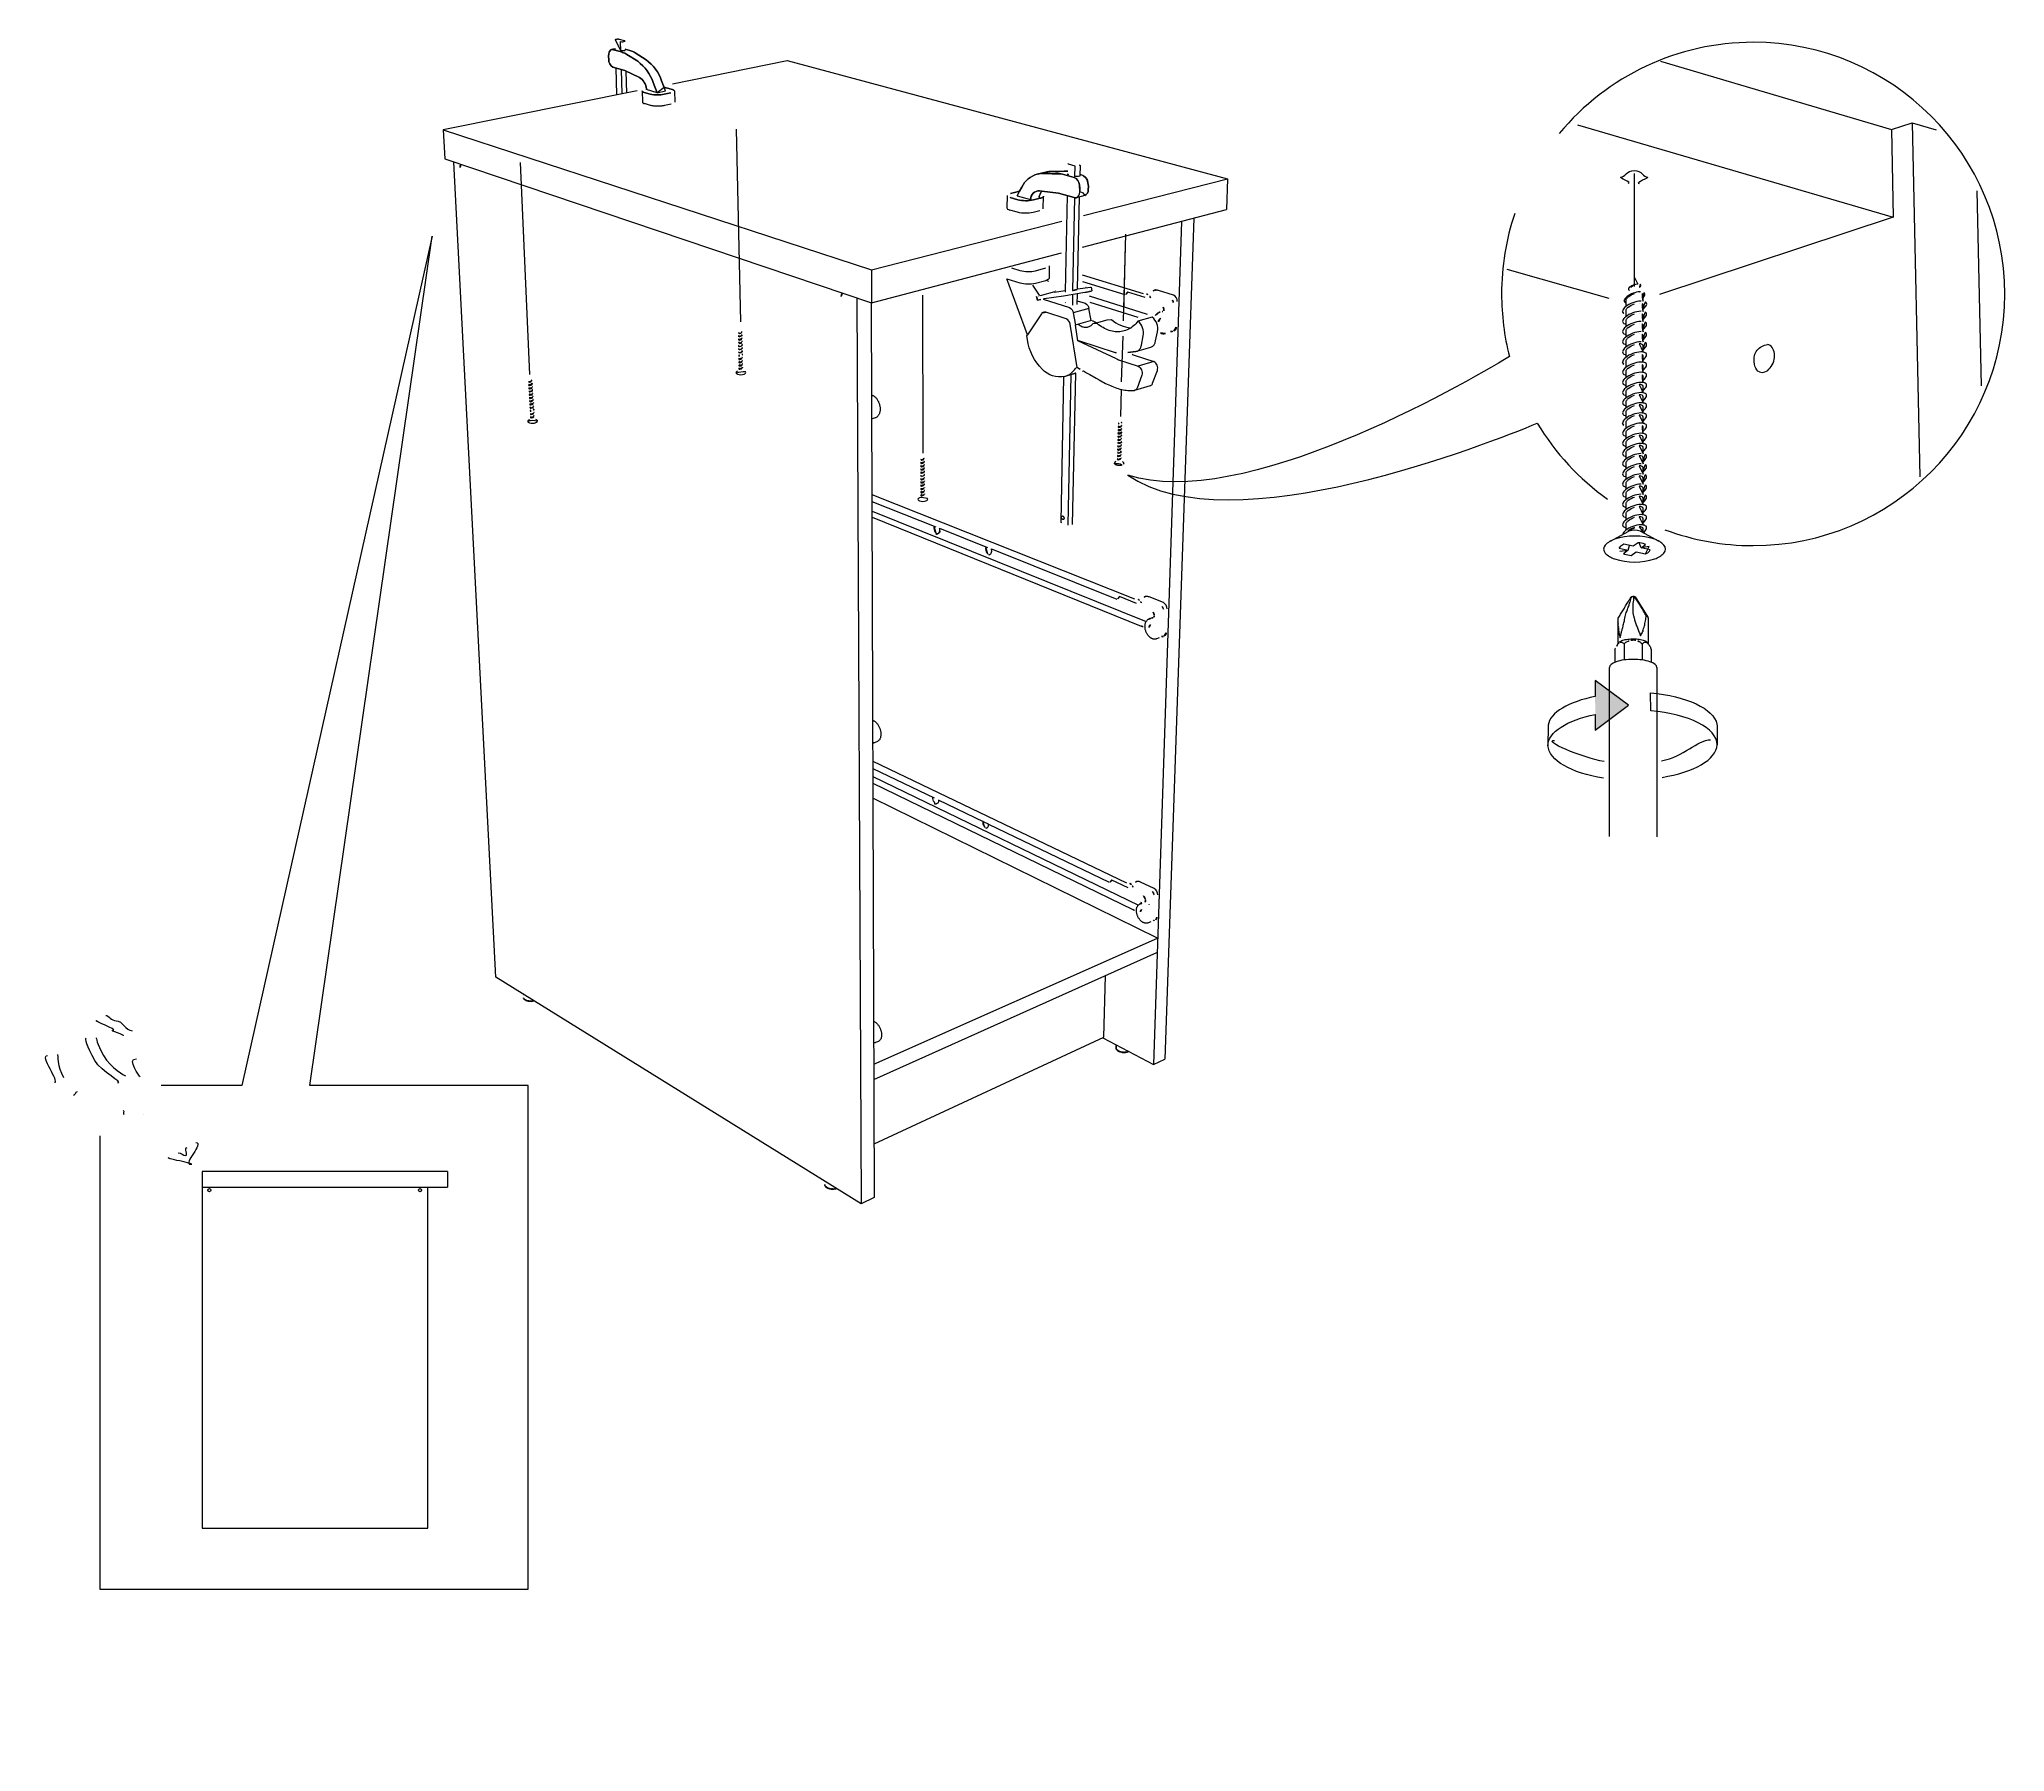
# Model space of a CAD drawing. Header units: metres. Extents: x -27.1 to 47.9, y -10.7 to 6.6.
# Drawn here: x 21.86 to 25.076, y -4.512 to -1.712 of the extents above; entities that cross this region are included whole.
import ezdxf

# ---------------------------------------------------------------- set-up
doc = ezdxf.new("R2010")
doc.units = ezdxf.units.M
doc.header["$MEASUREMENT"] = 0
doc.layers.add('PDF_Working_Num_Penna__255_Num_Penna__255_Num_Penna__255_Num_Penna__255_Num_Penna__255_Num_Penna__255', color=255, linetype='Continuous', lineweight=18)
doc.layers.add('PDF_Working_Num_Penna__7_Num_Penna__7_Num_Penna__7_Num_Penna__7_Num_Penna__7_Num_Penna__7', color=7, linetype='Continuous', lineweight=18)
doc.styles.add('GENERATED_STYLE_1', font='Arial')

msp = doc.modelspace()

# ---------------------------------------------------------------- hatches: boundary and pattern name
at = {"layer": 'PDF_Working_Num_Penna__7_Num_Penna__7_Num_Penna__7_Num_Penna__7_Num_Penna__7_Num_Penna__7', "linetype": 'Continuous', "lineweight": 18}
msp.add_hatch(color=7, dxfattribs=at).paths.add_polyline_path([(24.4606, -2.8006), (24.4059, -2.7603), (24.4061, -2.8414)])

# ---------------------------------------------------------------- linework, layer by layer
at = {"layer": 'PDF_Working_Num_Penna__255_Num_Penna__255_Num_Penna__255_Num_Penna__255_Num_Penna__255_Num_Penna__255', "color": 255, "linetype": 'Continuous', "lineweight": 18, "flags": 128}
for points in [[(23.6373, -2.0477), (23.6341, -2.1616)], [(24.406, -2.8159), (24.4061, -2.8414), (24.4606, -2.8006), (24.4059, -2.7603), (24.4059, -2.7864)], [(24.4971, -2.8098), (24.4966, -2.7806)], [(24.3292, -2.8334), (24.3292, -2.8349), (24.3288, -2.8669)], [(24.6051, -2.8317), (24.6055, -2.8344), (24.6055, -2.8654)]]:
    msp.add_lwpolyline(points, dxfattribs=at)
at = {"layer": 'PDF_Working_Num_Penna__255_Num_Penna__255_Num_Penna__255_Num_Penna__255_Num_Penna__255_Num_Penna__255', "color": 255, "linetype": 'Continuous', "lineweight": 18}
for points in [[(24.4059, -2.7864), (24.3632, -2.795), (24.3319, -2.8126), (24.3292, -2.8334)], [(24.4059, -2.7864), (24.3632, -2.795), (24.3319, -2.8126), (24.3292, -2.8334)], [(24.4966, -2.7806), (24.5554, -2.7858), (24.6003, -2.8064), (24.6051, -2.8317)], [(24.4966, -2.7806), (24.5554, -2.7858), (24.6003, -2.8064), (24.6051, -2.8317)], [(24.3288, -2.8669), (24.3288, -2.8445), (24.3603, -2.8252), (24.406, -2.8159)], [(24.3288, -2.8669), (24.3288, -2.8445), (24.3603, -2.8252), (24.406, -2.8159)], [(24.6055, -2.8654), (24.6055, -2.8382), (24.559, -2.8155), (24.4971, -2.8098)], [(24.6055, -2.8654), (24.6055, -2.8382), (24.559, -2.8155), (24.4971, -2.8098)]]:
    msp.add_open_spline(points, degree=3, dxfattribs=at)
at = {"layer": 'PDF_Working_Num_Penna__7_Num_Penna__7_Num_Penna__7_Num_Penna__7_Num_Penna__7_Num_Penna__7', "color": 7, "linetype": 'Continuous', "lineweight": 18, "flags": 128}
for points in [[(22.7989, -1.757, -0.273253), (22.7921, -1.7447), (22.7919, -1.7396), (22.7923, -1.7349), (22.7919, -1.7396), (22.7921, -1.7447, 0.299252)], [(22.8031, -1.7269), (22.7966, -1.7281, 0.351104), (22.7923, -1.7349, -0.351104)], [(22.8121, -1.7303), (22.8116, -1.7153, 0.20749), (22.8188, -1.7147), (22.8186, -1.7144), (22.8183, -1.7142), (22.8179, -1.7141), (22.8098, -1.7119), (22.8094, -1.7118), (22.8088, -1.7117), (22.8082, -1.7116), (22.8075, -1.7116), (22.8068, -1.7116), (22.8061, -1.7116), (22.8054, -1.7117), (22.8047, -1.7117), (22.8041, -1.7118), (22.8036, -1.712), (22.8032, -1.7121), (22.8029, -1.7122), (22.8027, -1.7124), (22.8026, -1.7126)], [(22.8713, -1.7989), (22.865, -1.7824, 0.152375), (22.8395, -1.7475), (22.8216, -1.7362), (22.8199, -1.7352), (22.8182, -1.7343), (22.8165, -1.7335), (22.8148, -1.7329), (22.8131, -1.7323), (22.8148, -1.7329), (22.8165, -1.7335), (22.8182, -1.7343), (22.8199, -1.7352), (22.8216, -1.7362), (22.8395, -1.7475, -0.152375), (22.865, -1.7824), (22.8713, -1.7989), (22.885, -1.7961), (22.8828, -1.7902)], [(22.8422, -1.7739), (22.8182, -1.7626), (22.7989, -1.757), (22.8182, -1.7626), (22.8423, -1.7739, -0.224589), (22.8539, -1.7926, 0.224589)], [(22.8787, -1.7797, 0.153704), (22.8531, -1.7449, -0.153704)], [(22.86, -1.8012, 0.101562), (22.8828, -1.8015, -0.101562)], [(23.4932, -1.9321, 0.217961), (23.468, -1.9533, -0.217961)], [(23.5709, -1.9671, 0.340363), (23.5767, -1.9576), (23.5768, -1.9519), (23.5761, -1.9461), (23.5768, -1.9518), (23.5767, -1.9576, -0.329042), (23.5709, -1.9671), (23.5569, -1.9706), (23.5561, -1.9708), (23.5553, -1.9708), (23.5545, -1.9707), (23.5538, -1.9705), (23.5281, -1.9632), (23.5538, -1.9705), (23.5545, -1.9707), (23.5553, -1.9708), (23.5561, -1.9708), (23.5569, -1.9707, 0.327639), (23.5626, -1.9611, -0.338358)], [(23.5621, -1.9495, 0.290645), (23.5538, -1.9375, -0.290645), (23.5621, -1.9495), (23.5627, -1.9553), (23.5626, -1.9611)], [(23.5629, -1.9326), (23.5679, -1.934, -0.291808), (23.5761, -1.9461, 0.291808)], [(23.4612, -1.9739, 0.111663), (23.4869, -1.9743, -0.111663)], [(24.4787, -2.1175, 0.096816), (24.4806, -2.1149, 0.418531), (24.4796, -2.1124, 0.107804)], [(24.4535, -2.139, 0.291154), (24.4555, -2.142, 0.025106)], [(24.4844, -2.14), (24.4844, -2.1298, 0.293209), (24.4828, -2.1273, 0.105994)], [(24.4844, -2.1567), (24.4844, -2.1464, 0.293209), (24.4828, -2.144, 0.107846)], [(24.4844, -2.1342, 0.092246), (24.4872, -2.1301, 0.411548), (24.4856, -2.1258, 0.108376)], [(24.4844, -2.1528, 0.004605), (24.4855, -2.152, 0.116731), (24.4899, -2.1462, 0.416182), (24.4881, -2.1412, 0.108196)], [(23.6915, -2.1738, -0.314577), (23.6951, -2.1678)], [(23.7207, -2.1822, -0.31571), (23.7167, -2.1888)], [(24.4508, -2.1565, 0.293086), (24.453, -2.16, 0.063842)], [(24.4844, -2.1733), (24.4844, -2.163, 0.293209), (24.4828, -2.1606, 0.107846)], [(24.4844, -2.1899), (24.4844, -2.1797, 0.294563), (24.4828, -2.1772, 0.107846)], [(24.4844, -2.1694, 0.004605), (24.4855, -2.1686, 0.116429), (24.4899, -2.1629, 0.41569), (24.488, -2.1578, 0.108196)], [(24.4844, -2.1861, 0.007187), (24.4855, -2.1852, 0.116429), (24.4899, -2.1795, 0.414632), (24.488, -2.1744, 0.107567)], [(23.005, -2.1963, 0.122148), (23.0043, -2.1972, 0.122333)], [(23.0043, -2.2028, 0.299677), (23.0047, -2.2033, 0.103187), (23.0058, -2.2035, 0.160014), (23.0098, -2.202, 0.116335)], [(23.0051, -2.2069, 0.127756), (23.0045, -2.2078, 0.43066)], [(23.0104, -2.1958, -0.111648), (23.0097, -2.1967, -0.161367), (23.0057, -2.1982, -0.107374)], [(23.0059, -2.2088, 0.160862), (23.0099, -2.2073, 0.116912)], [(23.01, -2.2179, -0.159671), (23.006, -2.2194, -0.098359)], [(23.6948, -2.1918, 0.196963), (23.7029, -2.1929)], [(24.4844, -2.2232), (24.4844, -2.2129, 0.294051), (24.4828, -2.2105, 0.107846), (24.4782, -2.2095, 0.012089)], [(24.4844, -2.2065), (24.4844, -2.1963, 0.294051), (24.4828, -2.1939, 0.107846)], [(24.4844, -2.2027, 0.007187), (24.4855, -2.2019, 0.116731), (24.4899, -2.1961, 0.415091), (24.488, -2.1911, 0.108217)], [(24.4844, -2.2193, 0.004605), (24.4855, -2.2185, 0.11605), (24.4899, -2.2128, 0.415025), (24.488, -2.2077, 0.108196)], [(23.0047, -2.2292, 0.296201), (23.0051, -2.2298, 0.111473), (23.0062, -2.23, 0.162469)], [(23.0048, -2.2345, 0.29006), (23.0051, -2.2351, 0.097512), (23.0063, -2.2353, 0.161158), (23.0103, -2.2337, 0.119809)], [(23.0052, -2.2404, 0.109452), (23.0063, -2.2406, 0.159593), (23.0104, -2.239, 0.105024)], [(23.0053, -2.2457, 0.101379), (23.0064, -2.2459, 0.161158), (23.0104, -2.2443, 0.117471)], [(23.0054, -2.2509, 0.107374), (23.0065, -2.2512, 0.161239), (23.0105, -2.2496, 0.116618)], [(23.0108, -2.2222, -0.11121), (23.0101, -2.2231, -0.160266), (23.006, -2.2247, -0.099177)], [(23.0112, -2.2484, 0.285786), (23.0109, -2.2479, 0.05705)], [(24.4508, -2.2397, 0.293086), (24.453, -2.2431, 0.062729)], [(24.4844, -2.2398), (24.4844, -2.2296, 0.294051), (24.4828, -2.2271, 0.107846)], [(24.4844, -2.2564), (24.4844, -2.2462, 0.295408), (24.4828, -2.2438, 0.109668)], [(22.6615, -2.2721, 0.107246), (22.6624, -2.2722, 0.160223), (22.6659, -2.2707, 0.120959)], [(22.6615, -2.2777, 0.106684), (22.6626, -2.2778, 0.164449), (22.6665, -2.2761, 0.108087), (22.6672, -2.2752, 0.105023)], [(22.6618, -2.283, 0.106618), (22.6629, -2.2831, 0.16191), (22.6668, -2.2814, 0.111073)], [(22.6675, -2.2802, 0.294618), (22.6671, -2.2797, 0.067692)], [(23.0006, -2.2579, 0.112878), (23.003, -2.2593, 0.162065), (23.0135, -2.2592, 0.116994), (23.0159, -2.2576, 0.408992), (23.0159, -2.2555, 0.120632)], [(24.4844, -2.2897), (24.4844, -2.2795, 0.296255), (24.4828, -2.2771, 0.108743), (24.4782, -2.276, 0.012089)], [(24.4844, -2.2731), (24.4844, -2.2628, 0.297102), (24.4828, -2.2604, 0.108743)], [(22.6621, -2.2882, 0.096939), (22.6632, -2.2884, 0.163819), (22.6672, -2.2867, 0.112648)], [(22.6624, -2.2935, 0.092898), (22.6635, -2.2937, 0.164267), (22.6675, -2.292, 0.12083)], [(22.6627, -2.2988, 0.097157), (22.6638, -2.299, 0.160629), (22.6678, -2.2973, 0.109103)], [(22.6629, -2.3089, 0.29483), (22.6633, -2.3094, 0.115682), (22.6645, -2.3096, 0.163631), (22.6684, -2.3078, 0.12673)], [(22.663, -2.3041, 0.101348), (22.6642, -2.3043, 0.163613), (22.6681, -2.3025, 0.112406)], [(22.664, -2.3129, 0.118782), (22.6633, -2.3139, 0.12157)], [(22.6648, -2.3148, 0.159189), (22.6687, -2.3131, 0.119965)], [(22.6691, -2.3066, 0.305246), (22.6687, -2.3061, 0.073681)], [(24.4844, -2.3063), (24.4844, -2.2961, 0.294893), (24.4828, -2.2937, 0.107846), (24.4782, -2.2927, 0.012089)], [(24.4844, -2.323), (24.4844, -2.3127, 0.296255), (24.4828, -2.3103, 0.106048), (24.4782, -2.3093)], [(22.6596, -2.3366, 0.188818), (22.6601, -2.3376, 0.110529), (22.6626, -2.339, 0.077851), (22.6679, -2.3395, 0.080581), (22.6731, -2.3384, 0.11449), (22.6754, -2.3367, 0.194755)], [(22.6643, -2.3252, 0.100516), (22.6654, -2.3254, 0.162663), (22.6693, -2.3237, 0.118633)], [(22.6646, -2.3305, 0.109673), (22.6657, -2.3307, 0.161609), (22.6697, -2.329, 0.122502)], [(22.6694, -2.3167, -0.416349), (22.6697, -2.3174, -0.114247), (22.669, -2.3184, -0.16188)], [(22.67, -2.3225, 0.287194), (22.6697, -2.3219, 0.067692)], [(23.6255, -2.3456, 0.286476), (23.6259, -2.3461, 0.108993), (23.6269, -2.3464, 0.162008), (23.631, -2.345, 0.104876)], [(23.6264, -2.3406, 0.098976), (23.6273, -2.3408, 0.158578)], [(24.4508, -2.3395, 0.291681), (24.453, -2.3429, 0.05934)], [(24.4844, -2.3396), (24.4844, -2.3294, 0.292193), (24.4828, -2.3269, 0.106048), (24.4782, -2.3259)], [(24.4844, -2.3562), (24.4844, -2.346, 0.29354), (24.4828, -2.3436, 0.106021)], [(23.625, -2.3779, 0.106743), (23.6261, -2.3781, 0.163859), (23.6302, -2.3767, 0.122215)], [(23.6253, -2.3673, 0.104523), (23.6263, -2.3676, 0.161768), (23.6305, -2.3662, 0.112892)], [(23.6254, -2.3509, 0.293692), (23.6257, -2.3514, 0.102355), (23.6268, -2.3517, 0.161785), (23.6309, -2.3503, 0.112949)], [(23.6256, -2.3567, 0.106332), (23.6266, -2.357, 0.162732), (23.6308, -2.3556, 0.116679), (23.6315, -2.3547, 0.427377), (23.6313, -2.3541, 0.057805)], [(23.6311, -2.3703, -0.10727), (23.6311, -2.3706, -0.115486), (23.6304, -2.3715, -0.161644), (23.6262, -2.3728, -0.104523)], [(23.6266, -2.3623, 0.16292), (23.6306, -2.3609, 0.116735)], [(24.4844, -2.3729), (24.4844, -2.3626, 0.291863), (24.4828, -2.3602, 0.107902), (24.4782, -2.3592)], [(24.4844, -2.3895), (24.4844, -2.3793, 0.290524), (24.4828, -2.3768, 0.107002), (24.4782, -2.3758)], [(23.3025, -2.4046, 0.304881), (23.3028, -2.4052, 0.111744), (23.3039, -2.4054, 0.161161), (23.308, -2.4039, 0.107373)], [(23.3028, -2.4105, 0.098153), (23.304, -2.4107, 0.159658), (23.308, -2.4092, 0.113691)], [(23.3032, -2.3996, 0.100749), (23.3041, -2.3998, 0.159893), (23.3076, -2.3985, 0.104251)], [(23.6194, -2.4058, 0.112387), (23.6218, -2.4073, 0.079803), (23.627, -2.4083, 0.080983), (23.6323, -2.4076, 0.116594)], [(23.6219, -2.4022, 0.114875), (23.6195, -2.4037, 0.196653)], [(23.6245, -2.3826, 0.282008), (23.6249, -2.3832, 0.098792), (23.6259, -2.3834, 0.160372), (23.6301, -2.382, 0.112892)], [(23.6245, -2.3991, 0.111589), (23.6255, -2.3993, 0.161818), (23.6297, -2.3979, 0.121739)], [(23.6246, -2.3938, 0.10601), (23.6257, -2.394, 0.163671), (23.6298, -2.3926, 0.116735)], [(23.6307, -2.3864, -0.1084), (23.6299, -2.3873, -0.160105), (23.6258, -2.3887, -0.10758)], [(23.6305, -2.3968, 0.285605), (23.6301, -2.3962, 0.066635)], [(24.4844, -2.4061), (24.4844, -2.3959, 0.291863), (24.4828, -2.3935, 0.107902), (24.4782, -2.3925)], [(24.4844, -2.4228), (24.4844, -2.4125, 0.291863), (24.4828, -2.4101, 0.108828), (24.4782, -2.4091)], [(24.4844, -2.4023, 0.007187), (24.4855, -2.4015, 0.116125), (24.4899, -2.3957, 0.413379), (24.488, -2.3907, 0.107567)], [(24.4844, -2.4189, 0.007187), (24.4855, -2.4181, 0.116125), (24.4899, -2.4124, 0.413062), (24.488, -2.4073, 0.107567)], [(23.3033, -2.4352, 0.117147), (23.3026, -2.4361, 0.10727)], [(23.3026, -2.4417, 0.282417), (23.3029, -2.4422, 0.099467), (23.304, -2.4425, 0.159165), (23.3081, -2.441, 0.111354)], [(23.3029, -2.4158, 0.097854), (23.304, -2.416, 0.163327), (23.308, -2.4145, 0.120173)], [(23.3029, -2.4211, 0.097924), (23.304, -2.4213, 0.160713), (23.308, -2.4198, 0.122271)], [(23.3029, -2.4317, 0.099117), (23.304, -2.4319, 0.162427), (23.3081, -2.4304, 0.110892)], [(23.3029, -2.437, 0.107277), (23.304, -2.4372, 0.163329), (23.3081, -2.4357, 0.123003)], [(23.308, -2.4251, -0.160026), (23.3039, -2.4266, -0.099013)], [(23.3088, -2.4345, 0.296868), (23.3085, -2.4339, 0.067016)], [(24.4844, -2.4394), (24.4844, -2.4292, 0.291863), (24.4828, -2.4267, 0.107902), (24.4782, -2.4257)], [(24.4844, -2.456), (24.4844, -2.4458, 0.291863), (24.4828, -2.4434, 0.107902), (24.4782, -2.4424)], [(24.4844, -2.4356, 0.004605), (24.4855, -2.4347, 0.116731), (24.4899, -2.429, 0.414655), (24.488, -2.4239, 0.107567)], [(24.4844, -2.4522, 0.004605), (24.4855, -2.4514, 0.116655), (24.4899, -2.4456, 0.414728), (24.488, -2.4406, 0.106917)], [(23.3006, -2.4614, 0.112895), (23.2981, -2.4629, 0.41064), (23.2982, -2.465, 0.113182), (23.3006, -2.4665, 0.162022), (23.3111, -2.4664, 0.116879), (23.3135, -2.4649, 0.418066), (23.3135, -2.4628, 0.115071)], [(23.303, -2.4475, 0.107174), (23.304, -2.4478, 0.159125), (23.3081, -2.4463, 0.105891)], [(23.303, -2.4528, 0.106185), (23.3041, -2.4531, 0.163327), (23.3081, -2.4515, 0.113691)], [(23.303, -2.4581, 0.110733), (23.3041, -2.4583, 0.161613), (23.3082, -2.4568, 0.11912)], [(23.3089, -2.4451, 0.282881), (23.3085, -2.4445, 0.048413)], [(23.3089, -2.4557, 0.296663), (23.3086, -2.4551, 0.062543)], [(24.4844, -2.4727), (24.4844, -2.4624, 0.292193), (24.4828, -2.46, 0.107002), (24.4782, -2.459)], [(24.4844, -2.4893), (24.4844, -2.4791, 0.29354), (24.4828, -2.4766, 0.107874), (24.4782, -2.4756, 0.012089)], [(24.4844, -2.4688, 0.002023), (24.4855, -2.468, 0.115597), (24.4899, -2.4623, 0.413964), (24.488, -2.4572, 0.108217)], [(23.3248, -2.508, 0.271134), (23.3268, -2.5182), (23.3271, -2.5185), (23.3273, -2.5188), (23.3275, -2.519), (23.3277, -2.5193), (23.3278, -2.5196), (23.3278, -2.5198)], [(24.4844, -2.5059), (24.4844, -2.4957, 0.29354), (24.4828, -2.4933, 0.107874), (24.4782, -2.4923, 0.012089)], [(24.4376, -2.5613, 0.162287), (24.5035, -2.5613, 0.115922), (24.5186, -2.552, 0.413794), (24.5186, -2.5388, 0.116137), (24.5035, -2.5294, 0.162422), (24.4376, -2.5294, 0.116154), (24.4225, -2.5388, 0.414068), (24.4225, -2.552, 0.116369)], [(24.4944, -2.5414), (24.481, -2.5435), (24.4885, -2.5377, 0.009415), (24.4873, -2.5373, 0.053797), (24.4761, -2.5349), (24.4683, -2.5408), (24.4531, -2.5375, 0.106903), (24.4461, -2.542, 0.111148), (24.445, -2.5438), (24.4602, -2.547), (24.4524, -2.5529, 0.023575), (24.4538, -2.5535, 0.053062), (24.4648, -2.5559), (24.4728, -2.5497), (24.4884, -2.5531)], [(24.4705, -2.5101, 0.099042), (24.4601, -2.5155, 0.049002)], [(24.4844, -2.5181), (24.4844, -2.5123, 0.29354), (24.4828, -2.5099, 0.107874), (24.4782, -2.5089, 0.012089)], [(23.4092, -2.5417, 0.274263), (23.4113, -2.552), (23.4115, -2.5523), (23.4118, -2.5526), (23.4119, -2.5528), (23.4121, -2.5531), (23.4122, -2.5534), (23.4122, -2.5536)], [(24.4697, -2.6228, 0.15879), (24.4653, -2.6232, -0.01451)], [(23.7043, -2.6821, -0.29648), (23.7011, -2.6877)], [(24.4441, -2.6995, 0.030842), (24.4428, -2.701, 0.028018), (24.4409, -2.7039, 0.01524)], [(24.4492, -2.6976, 0.058456), (24.448, -2.6975, 0.102061), (24.4467, -2.6978, 0.073395)], [(24.4697, -2.6938, 0.029033), (24.4669, -2.6938, 0.03862), (24.4642, -2.6943, 0.037087)], [(24.4788, -2.6973, 0.03003), (24.4757, -2.6956, 0.042662)], [(23.404, -2.9906, 0.19981), (23.4065, -2.999), (23.4068, -2.9993), (23.407, -2.9995), (23.4071, -2.9998), (23.4073, -3.0001), (23.4075, -3.0004), (23.4075, -3.0006)], [(22.6696, -3.284, -0.271899), (22.6534, -3.281), (22.6532, -3.2809), (22.6534, -3.2811, 0.300633)], [(23.6222, -3.3629), (23.6222, -3.3631), (23.6224, -3.3632), (23.6224, -3.3634), (23.6226, -3.3637, 0.318543), (23.6428, -3.3669, -0.301325), (23.6228, -3.3638), (23.6227, -3.3638), (23.6226, -3.3636), (23.6224, -3.3634), (23.6224, -3.3631), (23.6223, -3.3629), (23.6222, -3.3624)], [(23.1464, -3.5875), (23.1466, -3.5878), (23.1469, -3.5883), (23.1474, -3.5888), (23.1479, -3.5892), (23.1485, -3.5897), (23.1492, -3.5901), (23.1499, -3.5905), (23.1507, -3.5908), (23.1515, -3.5911), (23.1524, -3.5914), (23.1533, -3.5917), (23.1542, -3.5919), (23.1552, -3.592), (23.1562, -3.5921), (23.1572, -3.5922), (23.1582, -3.5923), (23.1592, -3.5922), (23.1602, -3.5921), (23.1612, -3.592), (23.1622, -3.5919), (23.1632, -3.5917), (23.1641, -3.5915), (23.165, -3.5912, -0.281209), (23.1463, -3.5874), (23.1462, -3.5871), (23.1461, -3.5867), (23.1459, -3.5866)], [(23.1533, -3.5913, -0.303778), (23.1527, -3.5911), (23.153, -3.5913), (23.1531, -3.5913)], [(23.1608, -3.5917), (23.161, -3.5918), (23.1614, -3.5917, -0.236068)]]:
    msp.add_lwpolyline(points, format="xyb", close=True, dxfattribs=at)
for points in [[(22.8131, -1.7323), (22.7984, -1.7282), (22.7977, -1.7281), (22.7972, -1.7281), (22.7966, -1.7281), (22.7972, -1.7281), (22.7977, -1.7281)], [(22.8026, -1.7126), (22.8029, -1.7129), (22.8031, -1.713)], [(22.8192, -1.7297), (22.8192, -1.7298), (22.819, -1.73), (22.8187, -1.7301), (22.8183, -1.7303), (22.8178, -1.7304), (22.8172, -1.7305), (22.8165, -1.7306), (22.8158, -1.7306), (22.8151, -1.7306), (22.8144, -1.7306), (22.8137, -1.7306), (22.8131, -1.7305), (22.8125, -1.7304)], [(22.8267, -1.7297), (22.8192, -1.7276)], [(22.8267, -1.7297), (22.8284, -1.7303), (22.8301, -1.7309), (22.8318, -1.7317), (22.8335, -1.7326), (22.8352, -1.7336), (22.8531, -1.7449), (22.8352, -1.7336), (22.8335, -1.7326), (22.8318, -1.7317), (22.8301, -1.7309), (22.8284, -1.7303)], [(22.8501, -1.7983), (22.8493, -1.798), (22.8487, -1.7978), (22.8481, -1.7975), (22.8476, -1.7972), (22.8472, -1.7969), (22.847, -1.7966), (22.8468, -1.7963), (22.8468, -1.796), (22.8468, -1.7963), (22.847, -1.7966), (22.8472, -1.7969), (22.8476, -1.7972), (22.8481, -1.7975), (22.8487, -1.7978), (22.8493, -1.798)], [(22.8501, -1.7983), (22.86, -1.8012)], [(22.8539, -1.7926), (22.8531, -1.7928)], [(22.8539, -1.7926), (22.854, -1.7933), (22.8541, -1.7938), (22.854, -1.7933)], [(22.8828, -1.7902), (22.8787, -1.7797)], [(22.8828, -1.7902), (22.8837, -1.7904), (22.8846, -1.7906), (22.8855, -1.7907), (22.8863, -1.7909), (22.8963, -1.7938), (22.8863, -1.7909), (22.8855, -1.7907), (22.8846, -1.7906), (22.8837, -1.7904)], [(22.8828, -1.8014), (22.8935, -1.7993)], [(22.8963, -1.7938), (22.897, -1.7941), (22.8977, -1.7943), (22.8983, -1.7946), (22.8988, -1.7949), (22.8992, -1.7952), (22.8994, -1.7955), (22.8996, -1.7958), (22.8997, -1.7961), (22.8996, -1.7958), (22.8994, -1.7955), (22.8992, -1.7952), (22.8988, -1.7949), (22.8983, -1.7946), (22.8977, -1.7943), (22.897, -1.7941)], [(22.5489, -1.9212), (22.5489, -1.9203), (22.5489, -1.9194), (22.5491, -1.9186), (22.5493, -1.9179), (22.5495, -1.9172), (22.5499, -1.9166)], [(23.5072, -1.9287), (23.4932, -1.9321), (23.4949, -1.9318), (23.4966, -1.9315), (23.4983, -1.9313)], [(23.543, -1.9275), (23.541, -1.9273), (23.5392, -1.9272), (23.5373, -1.9272), (23.5392, -1.9272), (23.541, -1.9273)], [(23.5632, -1.9181), (23.5631, -1.9179), (23.563, -1.9177), (23.5627, -1.9175), (23.5624, -1.9174)], [(23.4604, -1.9608), (23.4495, -1.9635)], [(23.4604, -1.9674), (23.4643, -1.96)], [(23.4604, -1.9608), (23.4617, -1.9605), (23.463, -1.9603), (23.4643, -1.96), (23.463, -1.9603), (23.4617, -1.9605)], [(23.4643, -1.96), (23.468, -1.9533)], [(23.497, -1.9593), (23.5009, -1.9598)], [(23.5009, -1.9598), (23.5, -1.9609), (23.4992, -1.962), (23.4985, -1.9632), (23.4979, -1.9646), (23.4985, -1.9648), (23.4979, -1.9646), (23.4985, -1.9632), (23.4992, -1.962), (23.5, -1.9609)], [(23.5343, -1.932), (23.532, -1.9315), (23.5298, -1.931), (23.5276, -1.9307), (23.5254, -1.9306), (23.5232, -1.9306), (23.5001, -1.9312)], [(23.5009, -1.9598), (23.5281, -1.9632)], [(23.5343, -1.932), (23.5538, -1.9375)], [(23.5442, -1.9328), (23.5437, -1.9327), (23.5434, -1.9325), (23.5431, -1.9323), (23.5429, -1.9321)], [(23.4488, -1.9703), (23.4612, -1.9739)], [(23.4869, -1.9743), (23.4979, -1.9716), (23.499, -1.9713), (23.5, -1.971), (23.5009, -1.9706), (23.5017, -1.9702), (23.5023, -1.9699), (23.5028, -1.9694), (23.5032, -1.969), (23.5034, -1.9686), (23.5035, -1.9682), (23.5034, -1.9686), (23.5032, -1.969), (23.5028, -1.9694), (23.5023, -1.9699), (23.5017, -1.9702), (23.5009, -1.9706), (23.5, -1.971), (23.499, -1.9713), (23.4979, -1.9716)], [(23.4979, -1.9646), (23.4974, -1.9659), (23.4969, -1.9673), (23.4965, -1.9688), (23.4962, -1.9703), (23.4965, -1.9688), (23.4969, -1.9673), (23.4974, -1.9659)], [(23.5511, -2.1223), (23.5517, -2.1223), (23.5524, -2.1221), (23.5531, -2.122), (23.5539, -2.1218), (23.5546, -2.1217), (23.5554, -2.1215), (23.5561, -2.1213), (23.5568, -2.1212), (23.5574, -2.121), (23.558, -2.1209), (23.5584, -2.1207), (23.5587, -2.1206)], [(23.573, -2.1177), (23.5726, -2.1176)], [(23.6876, -2.122), (23.6871, -2.1219), (23.6865, -2.1218)], [(23.1725, -2.1321), (23.1726, -2.1311), (23.1727, -2.1301), (23.173, -2.1292), (23.1733, -2.1284), (23.1737, -2.1277), (23.1742, -2.1271)], [(23.4935, -2.1381), (23.4922, -2.1323)], [(23.4989, -2.1372), (23.4971, -2.1376), (23.4935, -2.1382)], [(23.4962, -2.1317), (23.4961, -2.1315), (23.4959, -2.1313)], [(23.4979, -2.1312), (23.4978, -2.131), (23.4977, -2.1308)], [(23.5227, -2.123), (23.523, -2.1234)], [(23.5388, -2.1419), (23.5388, -2.1421), (23.539, -2.1423), (23.5393, -2.1425), (23.5396, -2.1427)], [(23.5391, -2.124), (23.5394, -2.124), (23.5396, -2.124), (23.54, -2.1239)], [(23.6412, -2.1251), (23.6408, -2.1252), (23.6406, -2.1255), (23.6404, -2.1258), (23.6402, -2.1262), (23.6401, -2.1266), (23.64, -2.1271), (23.6381, -2.129)], [(23.672, -2.1285), (23.6722, -2.1284), (23.6725, -2.1284), (23.6727, -2.1284), (23.6729, -2.1286)], [(23.6731, -2.1285), (23.6728, -2.1284), (23.6724, -2.1284)], [(23.6739, -2.1288), (23.6732, -2.1285), (23.673, -2.1285), (23.6728, -2.1285), (23.6726, -2.1284)], [(23.6788, -2.1339), (23.6787, -2.1334), (23.6784, -2.133), (23.6782, -2.1326), (23.6778, -2.1323), (23.6775, -2.1321), (23.6771, -2.1321)], [(23.6846, -2.1223), (23.6837, -2.1226), (23.6829, -2.1231)], [(23.6992, -2.1495), (23.6995, -2.1503), (23.6998, -2.1511), (23.7001, -2.152), (23.7002, -2.1529)], [(23.7004, -2.1537), (23.7004, -2.1547), (23.7003, -2.1556)], [(23.7004, -2.1541), (23.7004, -2.1539)], [(23.7147, -2.1381), (23.7151, -2.139), (23.7154, -2.14), (23.7157, -2.141)], [(23.7158, -2.1426), (23.7158, -2.1423)], [(23.5053, -2.1584), (23.5045, -2.1582), (23.5037, -2.1581), (23.503, -2.1582), (23.5023, -2.1584), (23.5016, -2.1587), (23.501, -2.1592), (23.5004, -2.1597)], [(23.507, -2.1579), (23.5063, -2.1577), (23.5057, -2.1576), (23.505, -2.1577)], [(23.5812, -2.1717), (23.5812, -2.1719)], [(23.5838, -2.1718), (23.585, -2.1727), (23.5862, -2.1735), (23.5874, -2.1742), (23.5887, -2.1748), (23.5899, -2.1753)], [(23.6868, -2.1632), (23.6873, -2.1624), (23.6879, -2.1616), (23.6885, -2.1609), (23.6892, -2.1602), (23.6898, -2.1597), (23.6906, -2.1591), (23.6914, -2.1587), (23.6923, -2.1583), (23.6931, -2.158)], [(23.6931, -2.158), (23.6941, -2.1578)], [(23.6974, -2.1568), (23.6984, -2.1566)], [(23.7114, -2.1893), (23.7119, -2.1893), (23.7121, -2.1893)], [(23.7136, -2.1894), (23.7132, -2.1893), (23.713, -2.1893), (23.7128, -2.1893), (23.7125, -2.1893)], [(23.7152, -2.1892), (23.7146, -2.1893), (23.7141, -2.1894)], [(23.5583, -2.2482), (23.5609, -2.2496), (23.5636, -2.251)], [(23.6205, -2.2236), (23.6223, -2.2242)], [(23.6546, -2.222), (23.6416, -2.2236)], [(23.5539, -2.2584), (23.5535, -2.2585), (23.5531, -2.2586), (23.5524, -2.2588), (23.5517, -2.259), (23.5511, -2.2592), (23.5504, -2.2595)], [(23.5561, -2.2578), (23.5558, -2.2578), (23.5555, -2.2579), (23.5551, -2.258), (23.5546, -2.2582), (23.5542, -2.2582)], [(23.533, -2.502), (23.5326, -2.5019), (23.5322, -2.5016), (23.532, -2.5014), (23.5318, -2.5012)], [(23.5329, -2.4933), (23.533, -2.4927), (23.5332, -2.4922), (23.5334, -2.4918), (23.5337, -2.4915), (23.5341, -2.4913), (23.5346, -2.4912), (23.535, -2.4913), (23.5355, -2.4916), (23.5359, -2.4919), (23.5363, -2.4924), (23.5366, -2.493), (23.5369, -2.4936), (23.537, -2.4942), (23.5371, -2.4949), (23.537, -2.4955), (23.5368, -2.496), (23.5366, -2.4964), (23.5362, -2.4967), (23.5358, -2.4969), (23.5354, -2.497), (23.5349, -2.4969), (23.5345, -2.4966), (23.534, -2.4962), (23.5336, -2.4958), (23.5333, -2.4952), (23.5331, -2.4946), (23.533, -2.494)], [(23.3313, -2.52), (23.3311, -2.5201), (23.3308, -2.5202), (23.3306, -2.5202), (23.3303, -2.5203), (23.33, -2.5205), (23.3298, -2.5206), (23.3297, -2.5207), (23.3296, -2.5209), (23.3295, -2.5211), (23.3293, -2.5212), (23.3289, -2.5213), (23.3287, -2.5213), (23.3284, -2.5213), (23.3282, -2.5212), (23.328, -2.5211), (23.3278, -2.521), (23.3276, -2.5208), (23.3275, -2.5206), (23.3274, -2.5204), (23.3276, -2.5201)], [(23.334, -2.5154), (23.334, -2.5162), (23.3338, -2.517), (23.3336, -2.5178), (23.3332, -2.5184), (23.3328, -2.519), (23.3324, -2.5194), (23.3319, -2.5197)], [(23.6278, -2.6232), (23.6275, -2.6233), (23.6272, -2.6236), (23.627, -2.6239), (23.6268, -2.6243), (23.6268, -2.6246), (23.6267, -2.6251), (23.6248, -2.6267)], [(23.6604, -2.6287), (23.6589, -2.6281), (23.6587, -2.628), (23.6585, -2.6279), (23.6583, -2.6279), (23.6582, -2.6278)], [(23.664, -2.6335), (23.6639, -2.633), (23.6636, -2.6326), (23.6634, -2.6322), (23.6631, -2.632), (23.6627, -2.6318), (23.6623, -2.6318)], [(23.6696, -2.6232), (23.6687, -2.6236), (23.6679, -2.6241)], [(23.677, -2.6588), (23.6768, -2.6587), (23.6767, -2.6586), (23.6766, -2.6584), (23.6765, -2.6588), (23.6764, -2.6592)], [(23.6764, -2.6595), (23.6772, -2.6593), (23.678, -2.6591), (23.6788, -2.659)], [(23.6767, -2.6594), (23.6769, -2.6591)], [(23.677, -2.6588), (23.6771, -2.659)], [(23.6805, -2.658), (23.6813, -2.6578), (23.6821, -2.6576), (23.6829, -2.6575)], [(23.6827, -2.6483), (23.6832, -2.6492), (23.6837, -2.6501), (23.6841, -2.6511), (23.6844, -2.652), (23.6846, -2.6531)], [(23.6847, -2.6541), (23.6847, -2.655), (23.6847, -2.6559), (23.6845, -2.6567)], [(23.6976, -2.639), (23.6981, -2.6399), (23.6985, -2.6408), (23.6989, -2.6417), (23.6993, -2.6427), (23.6995, -2.6437)], [(23.6653, -2.6718), (23.6646, -2.6716), (23.6639, -2.6714)], [(23.6653, -2.6718), (23.6658, -2.6723), (23.6664, -2.6728)], [(23.6762, -2.6738), (23.6762, -2.6729), (23.6764, -2.672), (23.6767, -2.6713), (23.677, -2.6706), (23.6774, -2.6699), (23.6779, -2.6694), (23.6785, -2.669)], [(23.6975, -2.6884), (23.6973, -2.6884), (23.6971, -2.6884), (23.6969, -2.6884), (23.6967, -2.6883), (23.6965, -2.6883)], [(23.6997, -2.6883), (23.699, -2.6884), (23.6982, -2.6885)], [(23.2262, -2.8621), (23.2255, -2.8624), (23.2248, -2.8625)], [(23.6153, -3.0867), (23.615, -3.0869), (23.6147, -3.0871), (23.6145, -3.0874), (23.6144, -3.0878), (23.6143, -3.0882), (23.6143, -3.0886), (23.6124, -3.09)], [(23.6476, -3.0938), (23.6455, -3.0928), (23.6453, -3.0928), (23.6452, -3.0927), (23.645, -3.0926), (23.6448, -3.0926), (23.6446, -3.0925)], [(23.6503, -3.0983), (23.6501, -3.0978), (23.6499, -3.0974), (23.6496, -3.0971), (23.6493, -3.0969), (23.649, -3.0967), (23.6486, -3.0967)], [(23.6556, -3.0893), (23.6547, -3.0897), (23.654, -3.0901)], [(23.6673, -3.1127), (23.6679, -3.1134), (23.6684, -3.1142), (23.6689, -3.115), (23.6693, -3.1158), (23.6696, -3.1167), (23.6699, -3.1176), (23.6701, -3.1185)], [(23.6816, -3.1053), (23.6822, -3.106), (23.6827, -3.1068), (23.6832, -3.1076), (23.6836, -3.1084), (23.6839, -3.1093), (23.6842, -3.1102), (23.6844, -3.1111)], [(23.6515, -3.1358), (23.6508, -3.1356), (23.6502, -3.1353)], [(23.6515, -3.1358), (23.652, -3.1362), (23.6525, -3.1366)], [(23.6611, -3.1258), (23.6619, -3.1255), (23.6627, -3.1253), (23.6635, -3.1252), (23.6644, -3.1252)], [(23.6619, -3.1389), (23.662, -3.138), (23.6622, -3.1372), (23.6624, -3.1365), (23.6628, -3.1359), (23.6632, -3.1353), (23.6637, -3.1349)], [(23.6624, -3.1227), (23.6625, -3.1229), (23.6626, -3.123)], [(23.6628, -3.1232), (23.663, -3.1235), (23.6633, -3.1237), (23.6635, -3.1239), (23.6638, -3.124), (23.6641, -3.1242)], [(23.6702, -3.1194), (23.6702, -3.1202), (23.6702, -3.1209), (23.6701, -3.1216), (23.6699, -3.1223), (23.6696, -3.1229)], [(23.6763, -3.1267), (23.6762, -3.1266), (23.6761, -3.1264)], [(23.6891, -3.1472), (23.689, -3.148), (23.6889, -3.1488), (23.6886, -3.1495), (23.6883, -3.1501), (23.688, -3.1507), (23.6875, -3.1512), (23.6871, -3.1516)], [(23.6825, -3.1527), (23.6823, -3.1526), (23.6821, -3.1526)], [(23.6851, -3.1525), (23.6845, -3.1527), (23.6839, -3.1528), (23.6832, -3.1528)], [(22.6531, -3.2742), (22.6528, -3.2741), (22.6529, -3.2739), (22.6528, -3.2737)], [(22.6529, -3.2796), (22.6529, -3.2802)], [(22.653, -3.2804), (22.6531, -3.2806)], [(22.6539, -3.2817), (22.6537, -3.2817)], [(22.6542, -3.2821), (22.6544, -3.2823)], [(22.6545, -3.2824), (22.6544, -3.2823)], [(22.6551, -3.2827), (22.6553, -3.2828)], [(22.6554, -3.2829), (22.6552, -3.2829)], [(22.6564, -3.2834), (22.6562, -3.2834)], [(22.6571, -3.2836), (22.6573, -3.2837), (22.6574, -3.2838)], [(22.6575, -3.2838), (22.6573, -3.2838), (22.6572, -3.2837)], [(22.6583, -3.284), (22.6585, -3.2841), (22.6587, -3.2841)], [(22.6588, -3.2842), (22.6586, -3.2842), (22.6584, -3.2841)], [(22.6596, -3.2842), (22.6599, -3.2844), (22.6601, -3.2844)], [(22.6602, -3.2844), (22.66, -3.2845)], [(22.6611, -3.2844), (22.6613, -3.2845)], [(22.6616, -3.2846), (22.6614, -3.2846)], [(22.6625, -3.2845), (22.6629, -3.2846)], [(22.6631, -3.2847), (22.6629, -3.2847)], [(22.6641, -3.2845), (22.6644, -3.2846)], [(22.6646, -3.2846), (22.6644, -3.2847)], [(22.6656, -3.2844), (22.6659, -3.2845), (22.666, -3.2845)], [(22.6661, -3.2845), (22.6659, -3.2846)], [(22.667, -3.2843), (22.6672, -3.2843), (22.6674, -3.2843)], [(22.6676, -3.2843), (22.6674, -3.2844)], [(22.6685, -3.284), (22.6688, -3.284)], [(22.6691, -3.2839), (22.6689, -3.284)], [(23.2287, -3.3526), (23.2281, -3.3529), (23.2274, -3.3531), (23.2268, -3.3532), (23.2261, -3.3532)], [(23.6222, -3.356), (23.6221, -3.3621)], [(23.6231, -3.3644), (23.6232, -3.3645)], [(23.6234, -3.3646), (23.6232, -3.3646)], [(23.6238, -3.365), (23.624, -3.3652)], [(23.6241, -3.3654), (23.6239, -3.3653)], [(23.6247, -3.3657), (23.6248, -3.3658)], [(23.625, -3.366), (23.6248, -3.3659)], [(23.6257, -3.3663), (23.6258, -3.3665), (23.626, -3.3665)], [(23.6261, -3.3666), (23.6259, -3.3666), (23.6258, -3.3665)], [(23.6269, -3.3668), (23.627, -3.367)], [(23.6273, -3.3671), (23.6271, -3.3671), (23.6269, -3.367)], [(23.6281, -3.3673), (23.6283, -3.3674), (23.6286, -3.3675)], [(23.6286, -3.3676), (23.6284, -3.3675), (23.6283, -3.3675)], [(23.6296, -3.3677), (23.6298, -3.3678), (23.63, -3.3678)], [(23.6301, -3.3679), (23.6299, -3.3679), (23.6297, -3.3678)], [(23.631, -3.3679), (23.6313, -3.3681), (23.6315, -3.3681)], [(23.6315, -3.3682), (23.6313, -3.3682)], [(23.6325, -3.3682), (23.6329, -3.3683)], [(23.6331, -3.3683), (23.6329, -3.3684)], [(23.6341, -3.3682), (23.6344, -3.3684)], [(23.6347, -3.3684), (23.6345, -3.3684)], [(23.6356, -3.3682), (23.636, -3.3683)], [(23.6362, -3.3683), (23.6361, -3.3684)], [(23.6372, -3.3682), (23.6373, -3.3682), (23.6375, -3.3682)], [(23.6378, -3.3682), (23.6376, -3.3683)], [(23.6386, -3.3679), (23.6388, -3.368), (23.639, -3.368)], [(23.6392, -3.3679), (23.6391, -3.368), (23.6389, -3.3681)], [(23.64, -3.3677), (23.6402, -3.3677), (23.6404, -3.3676)], [(23.6406, -3.3675), (23.6405, -3.3677), (23.6403, -3.3677)], [(23.6413, -3.3673), (23.6415, -3.3673)], [(23.6418, -3.3671), (23.6417, -3.3673)], [(23.1456, -3.5849), (23.1456, -3.5857)], [(23.1458, -3.5859), (23.1459, -3.5862)], [(23.146, -3.5868), (23.1462, -3.5872)], [(23.147, -3.5881), (23.1471, -3.5883)], [(23.1473, -3.5885), (23.1471, -3.5884)], [(23.1478, -3.5889), (23.148, -3.5891)], [(23.1482, -3.5892), (23.1479, -3.5891)], [(23.1488, -3.5896), (23.1489, -3.5898)], [(23.1492, -3.5899), (23.149, -3.5898)], [(23.15, -3.5902), (23.1501, -3.5903), (23.1503, -3.5904)], [(23.1504, -3.5905), (23.1502, -3.5905), (23.15, -3.5904)], [(23.1513, -3.5907), (23.1515, -3.5909), (23.1516, -3.5909)], [(23.1518, -3.591), (23.1516, -3.591), (23.1514, -3.5909)], [(23.1542, -3.5915), (23.1545, -3.5916), (23.1547, -3.5917)], [(23.1548, -3.5917), (23.1546, -3.5917), (23.1544, -3.5917)], [(23.1558, -3.5917), (23.1561, -3.5918), (23.1563, -3.5918)], [(23.1564, -3.5919), (23.1562, -3.5919)], [(23.1575, -3.5918), (23.1578, -3.5919), (23.158, -3.5919)], [(23.1581, -3.592), (23.1579, -3.592)], [(23.1591, -3.5918), (23.1593, -3.5919), (23.1595, -3.5919)], [(23.1598, -3.5919), (23.1596, -3.592)], [(23.1624, -3.5915), (23.1626, -3.5915), (23.1628, -3.5915)], [(23.163, -3.5914), (23.1629, -3.5915), (23.1627, -3.5916)], [(23.1639, -3.5911), (23.1641, -3.5911), (23.1643, -3.5911)], [(23.1646, -3.591), (23.1644, -3.5911), (23.1643, -3.5912)]]:
    msp.add_lwpolyline(points, close=True, dxfattribs=at)
for points in [[(24.5202, -2.5137, 0.090006), (24.6644, -2.5397, 0.999981), (24.6645, -1.7165, 0.224046), (24.3473, -1.8658)], [(23.5632, -1.918), (23.5628, -1.9351), (23.5628, -1.9353, -0.175331), (23.5589, -1.9362), (23.5582, -1.9362), (23.5574, -1.9362), (23.5568, -1.9361), (23.5561, -1.9361), (23.5555, -1.936), (23.5549, -1.9358)], [(23.4604, -1.9675), (23.4822, -1.9737, -0.414086), (23.497, -1.9593, 0.414086), (23.4822, -1.9737)], [(23.4976, -1.9921), (23.4866, -1.9949, -0.114639), (23.461, -1.9945), (23.4485, -1.9908)], [(24.2743, -1.9966, 0.081564), (24.2529, -2.1281, 0.062793), (24.2657, -2.2304)], [(23.4513, -2.0854), (23.4649, -2.0897, 0.118282), (23.4905, -2.0901), (23.5074, -2.0856)], [(23.5382, -2.2631, -0.264307), (23.5016, -2.2514, -0.159982), (23.4771, -2.2027), (23.4761, -2.1967), (23.4774, -2.1947), (23.4437, -2.1033), (23.4646, -2.1099, 0.120068), (23.4901, -2.1104), (23.5071, -2.1058), (23.5079, -2.1056), (23.5087, -2.1053), (23.5087, -2.1061), (23.5114, -2.1069)], [(23.5815, -2.117), (23.5827, -2.123), (23.5825, -2.1232), (23.5822, -2.1234), (23.5817, -2.1235), (23.5812, -2.1237), (23.5805, -2.1239), (23.5797, -2.1241), (23.5789, -2.1243), (23.5779, -2.1245), (23.577, -2.1247), (23.576, -2.1249), (23.575, -2.1251), (23.574, -2.1254), (23.5731, -2.1256), (23.5721, -2.1257), (23.5713, -2.1259), (23.5364, -2.1316), (23.5043, -2.1362), (23.5027, -2.1366), (23.5458, -2.1504, -0.263901), (23.5522, -2.1591), (23.5556, -2.1789)], [(23.7221, -2.1404, 0.315396), (23.7159, -2.1298), (23.6916, -2.1224), (23.6909, -2.1222), (23.6902, -2.122), (23.6896, -2.1219), (23.6888, -2.1218), (23.6881, -2.1217), (23.6873, -2.1217), (23.6866, -2.1216), (23.6859, -2.1216), (23.6857, -2.1217), (23.6855, -2.1218), (23.6853, -2.1219), (23.6851, -2.122), (23.6849, -2.1221), (23.6846, -2.1223)], [(24.4605, -2.1194, -0.119253), (24.4628, -2.1165, -0.16322), (24.4758, -2.1116), (24.4705, -2.1007)], [(23.5586, -2.1392), (23.5715, -2.1433, -0.268261), (23.5778, -2.152)], [(24.4809, -2.1397, 0.162252), (24.4556, -2.1492, 0.117218), (24.4512, -2.1549)], [(24.4795, -2.1246, 0.161964), (24.4577, -2.1327, 0.114889), (24.4539, -2.1376)], [(24.4567, -2.1483), (24.4567, -2.1381, -0.108473), (24.4569, -2.137, -0.116993), (24.4601, -2.133, -0.100053), (24.4705, -2.1275)], [(24.4567, -2.165), (24.4567, -2.1547, -0.108473), (24.4569, -2.1536, -0.116993), (24.4601, -2.1496, -0.098973), (24.4705, -2.1441)], [(23.5497, -2.2597), (23.5382, -2.2631, 0.170209), (23.5557, -2.2499), (23.5565, -2.2487), (23.5583, -2.2482), (23.547, -2.1777, 0.263269), (23.5407, -2.1687), (23.507, -2.1579)], [(23.5899, -2.1753), (23.6075, -2.1704), (23.6145, -2.1699, 0.168326), (23.6466, -2.1833), (23.6445, -2.1846), (23.6423, -2.1859), (23.6401, -2.1869), (23.6378, -2.1878), (23.6355, -2.1885), (23.6331, -2.1891), (23.6307, -2.1896), (23.6282, -2.1899), (23.6258, -2.19), (23.6233, -2.19), (23.6208, -2.1898), (23.6183, -2.1895), (23.6158, -2.1891), (23.6133, -2.1884), (23.6108, -2.1877), (23.6082, -2.1868), (23.6058, -2.1857), (23.6033, -2.1845), (23.6008, -2.1832), (23.5984, -2.1817), (23.596, -2.1801), (23.5936, -2.1784), (23.5913, -2.1765), (23.5842, -2.1769), (23.5833, -2.1781), (23.5822, -2.1792), (23.5811, -2.1801), (23.5799, -2.1809), (23.5787, -2.1815), (23.5774, -2.1821), (23.576, -2.1825), (23.5747, -2.1828), (23.5733, -2.183), (23.5719, -2.183), (23.5705, -2.1829), (23.569, -2.1826), (23.5676, -2.1822), (23.5661, -2.1817), (23.5647, -2.181), (23.5633, -2.1803), (23.562, -2.1793), (23.5606, -2.1783), (23.5567, -2.1786)], [(23.6546, -2.222), (23.6553, -2.2219), (23.656, -2.2217), (23.657, -2.2214), (23.6579, -2.2209), (23.6588, -2.2203), (23.6597, -2.2196), (23.6605, -2.2187), (23.6612, -2.2178), (23.6619, -2.2168), (23.6624, -2.2156), (23.6629, -2.2144), (23.6633, -2.2132), (23.6637, -2.2118), (23.6667, -2.1966, 0.275045), (23.6579, -2.1726), (23.6562, -2.1747), (23.6544, -2.1767), (23.6526, -2.1786), (23.6507, -2.1803), (23.6487, -2.1819), (23.6466, -2.1833)], [(23.656, -2.2217), (23.6792, -2.2149, 0.278129), (23.6869, -2.205), (23.6901, -2.1898, 0.275933), (23.6812, -2.1659), (23.6579, -2.1726)], [(24.4809, -2.1564, 0.162563), (24.4556, -2.1658, 0.117218), (24.4512, -2.1715, 0.414518), (24.453, -2.1764, 0.063842), (24.4567, -2.1777)], [(24.4809, -2.173, 0.162408), (24.4556, -2.1824, 0.117218), (24.4512, -2.1882, 0.414501), (24.453, -2.1931, 0.063842), (24.4567, -2.1944)], [(24.4567, -2.1816), (24.4567, -2.1714, -0.109296), (24.4569, -2.1702, -0.116345), (24.4601, -2.1662, -0.098659), (24.4705, -2.1608)], [(24.4567, -2.1982), (24.4567, -2.188, -0.109296), (24.4569, -2.1869, -0.116993), (24.4601, -2.1829, -0.099646), (24.4705, -2.1774)], [(24.4809, -2.1896, 0.162084), (24.4556, -2.1991, 0.117218), (24.4512, -2.2048, 0.414818), (24.453, -2.2097, 0.063842), (24.4567, -2.211)], [(24.4809, -2.2063, 0.162109), (24.4556, -2.2157, 0.117142), (24.4512, -2.2214, 0.415576), (24.453, -2.2263, 0.064925), (24.4567, -2.2276)], [(24.4567, -2.2149), (24.4567, -2.2046, -0.109296), (24.4569, -2.2035, -0.116237), (24.4601, -2.1995, -0.098682), (24.4705, -2.194)], [(24.4567, -2.2315), (24.4567, -2.2213, -0.109863), (24.4569, -2.2201, -0.116775), (24.4601, -2.2161, -0.098682), (24.4705, -2.2107)], [(24.6749, -2.2555), (24.6724, -2.2541), (24.6703, -2.2521), (24.6687, -2.2494), (24.6673, -2.2462), (24.6665, -2.2428), (24.6661, -2.239, -0.423002), (24.688, -2.2108)], [(23.6229, -2.2342), (23.6246, -2.235), (23.6264, -2.2356), (23.6581, -2.246, -0.370629), (23.6641, -2.2609), (23.6564, -2.2819), (23.656, -2.2828), (23.6555, -2.2837), (23.655, -2.2844), (23.6543, -2.2849), (23.6536, -2.2853), (23.6529, -2.2857), (23.6525, -2.2858), (23.652, -2.2858)], [(23.6529, -2.2857), (23.6784, -2.278), (23.6791, -2.2776), (23.6798, -2.2772), (23.6805, -2.2766), (23.681, -2.2759), (23.6815, -2.2752), (23.6819, -2.2742), (23.6897, -2.2532, 0.365705), (23.6837, -2.2384), (23.6581, -2.246)], [(24.4844, -2.2526, 0.002023), (24.4855, -2.2518, 0.11605), (24.4899, -2.246, 0.41534), (24.488, -2.241, 0.108196), (24.4815, -2.2395, 0.016121), (24.4809, -2.2396, 0.162264), (24.4556, -2.249, 0.11684), (24.4512, -2.2547, 0.414023), (24.453, -2.2596, 0.061615), (24.4567, -2.2609)], [(24.4844, -2.236, 0.002023), (24.4855, -2.2351, 0.11605), (24.4899, -2.2294, 0.41534), (24.488, -2.2243, 0.108196), (24.4815, -2.2229, 0.016121), (24.4809, -2.2229, 0.162252), (24.4556, -2.2323, 0.117596), (24.4512, -2.2381)], [(24.4567, -2.2481), (24.4567, -2.2379, -0.107096), (24.4569, -2.2368, -0.115805), (24.4601, -2.2327, -0.099019), (24.4705, -2.2273)], [(24.4567, -2.2648), (24.4567, -2.2545, -0.110122), (24.4569, -2.2534, -0.11516), (24.4601, -2.2494, -0.098368), (24.4705, -2.2439)], [(24.4844, -2.2692, 0.004615), (24.4855, -2.2684, 0.11605), (24.4899, -2.2627, 0.415659), (24.488, -2.2576, 0.108196), (24.4815, -2.2562, 0.016121), (24.4809, -2.2562, 0.162264), (24.4556, -2.2656, 0.11684), (24.4512, -2.2713, 0.413389), (24.453, -2.2763, 0.061615), (24.4567, -2.2775)], [(24.4844, -2.2859, 0.004615), (24.4855, -2.285, 0.116353), (24.4899, -2.2793, 0.415022), (24.488, -2.2742, 0.107546), (24.4815, -2.2728, 0.016121), (24.4809, -2.2728, 0.161941), (24.4556, -2.2822, 0.11684), (24.4512, -2.288, 0.413389), (24.453, -2.2929, 0.060502), (24.4567, -2.2942)], [(24.4567, -2.2814), (24.4567, -2.2712, -0.109296), (24.4569, -2.27, -0.115805), (24.4601, -2.266, -0.099693), (24.4705, -2.2606)], [(24.4567, -2.298), (24.4567, -2.2878, -0.107654), (24.4569, -2.2867, -0.116453), (24.4601, -2.2826, -0.099356), (24.4705, -2.2772)], [(24.4844, -2.3025, 0.007187), (24.4855, -2.3017, 0.116504), (24.4899, -2.2959, 0.413488), (24.488, -2.2909, 0.108196), (24.4815, -2.2894, 0.016121), (24.4809, -2.2895, 0.162109), (24.4556, -2.2989, 0.116537), (24.4512, -2.3046, 0.412389), (24.453, -2.3096, 0.060477), (24.4567, -2.3108)], [(24.4844, -2.3191, 0.004615), (24.4855, -2.3183, 0.115672), (24.4899, -2.3126, 0.413488), (24.488, -2.3075, 0.106937), (24.4815, -2.3061, 0.016121), (24.4809, -2.3061, 0.162252), (24.4556, -2.3155, 0.117294), (24.4512, -2.3212, 0.412756), (24.453, -2.3262, 0.059365), (24.4567, -2.3275)], [(24.4567, -2.3147), (24.4567, -2.3044, -0.109296), (24.4569, -2.3033, -0.116884), (24.4601, -2.2993, -0.099356), (24.4705, -2.2938)], [(24.4567, -2.3313), (24.4567, -2.321, -0.109595), (24.4569, -2.3199, -0.116884), (24.4601, -2.3159, -0.099356), (24.4705, -2.3105)], [(24.4844, -2.3524, 0.007187), (24.4855, -2.3516, 0.116125), (24.4899, -2.3458, 0.413805), (24.488, -2.3408, 0.106937), (24.4815, -2.3393, 0.016121), (24.4809, -2.3394, 0.162563), (24.4556, -2.3488, 0.117673), (24.4512, -2.3545, 0.412589), (24.453, -2.3595, 0.060451), (24.4567, -2.3607)], [(24.4844, -2.3358, 0.007187), (24.4855, -2.3349, 0.116125), (24.4899, -2.3292, 0.415289), (24.488, -2.3241, 0.108196), (24.4815, -2.3227, 0.016121), (24.4809, -2.3227, 0.162408), (24.4556, -2.3321, 0.117294), (24.4512, -2.3379)], [(24.4567, -2.3479), (24.4567, -2.3377, -0.109296), (24.4569, -2.3366, -0.116237), (24.4601, -2.3325, -0.099042), (24.4705, -2.3271)], [(24.4567, -2.3646), (24.4567, -2.3543, -0.109296), (24.4569, -2.3532, -0.116884), (24.4601, -2.3492, -0.099693), (24.4705, -2.3437)], [(24.4844, -2.369, 0.007187), (24.4855, -2.3682, 0.11605), (24.4899, -2.3625, 0.414602), (24.488, -2.3574, 0.108867), (24.4815, -2.356), (24.4809, -2.356, 0.16176), (24.4556, -2.3654, 0.116991), (24.4512, -2.3711, 0.412589), (24.453, -2.3761, 0.059365), (24.4567, -2.3773)], [(24.4844, -2.3857, 0.004605), (24.4855, -2.3848, 0.116125), (24.4899, -2.3791, 0.413379), (24.488, -2.374, 0.107608), (24.4815, -2.3726, 0.016121), (24.4809, -2.3726, 0.162875), (24.4556, -2.382, 0.117446), (24.4512, -2.3878, 0.412619), (24.453, -2.3927, 0.060502), (24.4567, -2.394)], [(24.4567, -2.3812), (24.4567, -2.371, -0.109296), (24.4569, -2.3698, -0.116884), (24.4601, -2.3658, -0.099356), (24.4705, -2.3604)], [(24.4567, -2.3978), (24.4567, -2.3876, -0.109296), (24.4569, -2.3865, -0.116884), (24.4601, -2.3824, -0.099356), (24.4705, -2.377)], [(24.4809, -2.3892, 0.162383), (24.4556, -2.3987, 0.117067), (24.4512, -2.4044, 0.412589), (24.453, -2.4094, 0.060502), (24.4567, -2.4106)], [(24.4809, -2.4059, 0.162538), (24.4556, -2.4153, 0.117067), (24.4512, -2.421, 0.412616), (24.453, -2.426, 0.060502), (24.4567, -2.4272)], [(24.4567, -2.4145), (24.4567, -2.4042, -0.110122), (24.4569, -2.4031, -0.116884), (24.4601, -2.3991, -0.099356), (24.4705, -2.3936)], [(24.4567, -2.4311), (24.4567, -2.4209, -0.110122), (24.4569, -2.4197, -0.115805), (24.4601, -2.4157, -0.099669), (24.4705, -2.4103)], [(24.4809, -2.4225, 0.162719), (24.4556, -2.4319, 0.117067), (24.4512, -2.4377, 0.412589), (24.453, -2.4427, 0.060502), (24.4567, -2.4439)], [(24.4809, -2.4391, 0.162395), (24.4556, -2.4486, 0.116991), (24.4512, -2.4543, 0.41295), (24.453, -2.4593, 0.060502), (24.4567, -2.4605)], [(24.4567, -2.4477), (24.4567, -2.4375, -0.107109), (24.4569, -2.4364, -0.115805), (24.4601, -2.4323, -0.099402), (24.4705, -2.4269)], [(24.4567, -2.4644), (24.4567, -2.4541, -0.107109), (24.4569, -2.453, -0.115266), (24.4601, -2.449, -0.099739), (24.4705, -2.4435)], [(24.4809, -2.4558, 0.162694), (24.4556, -2.4652, 0.117067), (24.4512, -2.4709, 0.412648), (24.453, -2.4759, 0.060502), (24.4567, -2.4771)], [(24.4844, -2.4855, 0.002023), (24.4855, -2.4846, 0.116353), (24.4899, -2.4789, 0.414281), (24.488, -2.4738, 0.107567), (24.4815, -2.4724, 0.016121), (24.4809, -2.4724, 0.162538), (24.4556, -2.4818, 0.117826), (24.4512, -2.4876, 0.412616), (24.453, -2.4925, 0.061589), (24.4567, -2.4938)], [(24.4567, -2.481), (24.4567, -2.4708, -0.10792), (24.4569, -2.4696, -0.115266), (24.4601, -2.4656, -0.099402), (24.4705, -2.4602)], [(24.4844, -2.5021, -0.000559), (24.4855, -2.5013, 0.116353), (24.4899, -2.4955, 0.413958), (24.488, -2.4905, 0.107567), (24.4815, -2.489, 0.016121), (24.4809, -2.489, 0.162109), (24.4556, -2.4984, 0.116462), (24.4512, -2.5042, 0.413355), (24.453, -2.5092, 0.061589), (24.4567, -2.5104)], [(24.4849, -2.5184, 0.127184), (24.4899, -2.5122, 0.413937), (24.488, -2.5071, 0.107567), (24.4815, -2.5057, 0.016121), (24.4809, -2.5057, 0.162264), (24.4556, -2.5151, 0.116158), (24.4512, -2.5208)], [(24.4567, -2.4976), (24.4567, -2.4874, -0.107109), (24.4569, -2.4863, -0.114727), (24.4601, -2.4822, -0.099402), (24.4705, -2.4768)], [(24.4567, -2.5143), (24.4567, -2.504, -0.105213), (24.4569, -2.5029, -0.114292), (24.4601, -2.4989, -0.099042), (24.4705, -2.4934)], [(24.4311, -2.5323), (24.4598, -2.5164, -0.050733), (24.4616, -2.5156, -0.162882), (24.4795, -2.5156, -0.046455), (24.4813, -2.5164), (24.51, -2.5323)], [(24.4884, -2.5531, 0.102769), (24.495, -2.5487, 0.122143), (24.4961, -2.5468), (24.481, -2.5435), (24.4781, -2.5351)], [(23.4142, -2.5546), (23.4143, -2.5545), (23.4145, -2.5544), (23.4148, -2.5542), (23.4151, -2.5541), (23.4154, -2.5541), (23.4157, -2.5539), (23.4159, -2.5539, 0.31408), (23.4187, -2.549), (23.4187, -2.548), (23.4186, -2.5471), (23.4184, -2.5462), (23.4182, -2.5452), (23.6233, -2.6271)], [(23.7056, -2.6433, 0.290336), (23.6996, -2.6328), (23.6762, -2.6236), (23.6757, -2.6234), (23.675, -2.6232), (23.6743, -2.623), (23.6736, -2.6229), (23.6729, -2.6228), (23.6722, -2.6228), (23.6715, -2.6227), (23.6709, -2.6227), (23.6706, -2.6228), (23.6704, -2.6229), (23.6702, -2.623), (23.67, -2.6231), (23.6698, -2.6231), (23.6696, -2.6232)], [(24.4436, -2.6635, 0.003559), (24.4436, -2.6585, -0.000247), (24.4477, -2.6519, 0.000217), (24.4517, -2.6452, 0.003781), (24.4558, -2.6384, 0.002189), (24.46, -2.6315, -0.003926), (24.4625, -2.6273)], [(24.444, -2.6742, 0.014886), (24.4445, -2.6799, 0.022884), (24.4455, -2.6852, 0.011805), (24.4468, -2.6903, -0.002108), (24.4481, -2.6853, 0.002097), (24.4493, -2.6802, 0.000216), (24.4506, -2.6753, 0.002599), (24.4525, -2.668, 0.007054), (24.4541, -2.6606, 0.005264), (24.4561, -2.651, 0.010277), (24.459, -2.644, 0.012346), (24.4614, -2.637, 0.013271), (24.4632, -2.6313, 0.009207), (24.4646, -2.6257)], [(24.469, -2.6257, -0.000632), (24.4685, -2.6289, 0.006884), (24.4678, -2.6341, 0.007826), (24.4675, -2.6395, 0.011969), (24.4675, -2.6447, 0.010422), (24.4678, -2.65, 0.006782), (24.4691, -2.6555, 0.002417), (24.4706, -2.661, 0.007805), (24.4727, -2.6676, 0.011087), (24.4751, -2.6742, 0.008686), (24.4776, -2.6808, 0.000025), (24.4803, -2.6872, 0.015937), (24.4823, -2.6833)], [(24.4895, -2.6543, 0.004412), (24.4851, -2.6467, 0.001332), (24.4804, -2.6389, 0.004061), (24.4764, -2.6324, 0.010722), (24.4721, -2.6259, 0.016662), (24.471, -2.6243)], [(24.4839, -2.6793, 0.00986), (24.4853, -2.6752, 0.015904), (24.4865, -2.6711, 0.022086), (24.4883, -2.6627, 0.013616), (24.4895, -2.6543, -0.251849), (24.4926, -2.6582), (24.4926, -2.6597), (24.4926, -2.6997)], [(23.4137, -2.9953), (23.4064, -2.9918), (23.3318, -2.9558), (23.3319, -2.9566), (23.3319, -2.9573, -0.341202), (23.3293, -2.9616), (23.329, -2.9617), (23.3288, -2.9617), (23.3285, -2.9618), (23.3282, -2.9619), (23.3279, -2.962), (23.3278, -2.9621), (23.3277, -2.9623), (23.3275, -2.9626), (23.3272, -2.9627), (23.3269, -2.9628), (23.3267, -2.9628), (23.3265, -2.9627), (23.3262, -2.9626), (23.326, -2.9625), (23.3258, -2.9624), (23.3257, -2.9621), (23.3256, -2.9619), (23.3255, -2.9618), (23.3255, -2.9616), (23.3256, -2.9614), (23.3257, -2.9613), (23.3258, -2.9612), (23.3258, -2.9609), (23.3257, -2.9606), (23.3255, -2.9604), (23.3254, -2.9601), (23.3251, -2.9598), (23.3249, -2.9595, -0.202967), (23.3225, -2.9513)], [(23.4093, -3.0018), (23.4095, -3.0016), (23.4096, -3.0015), (23.4099, -3.0014), (23.4102, -3.0013), (23.4105, -3.0012), (23.4107, -3.0012), (23.411, -3.0011, 0.350426), (23.4137, -2.9966), (23.4137, -2.9959), (23.4137, -2.9953), (23.611, -3.0904)], [(23.6903, -3.111, 0.275327), (23.6845, -3.1007), (23.662, -3.0899), (23.6614, -3.0897), (23.6608, -3.0895), (23.6601, -3.0893), (23.6594, -3.0891), (23.6588, -3.089), (23.6581, -3.0889), (23.6574, -3.0889), (23.6568, -3.0889), (23.6566, -3.089), (23.6564, -3.089), (23.6562, -3.0891), (23.656, -3.0892), (23.6558, -3.0893), (23.6556, -3.0893)]]:
    msp.add_lwpolyline(points, format="xyb", dxfattribs=at)
for points in [[(22.8056, -1.8026), (22.8041, -1.7585)], [(22.8143, -1.8009), (22.813, -1.761)], [(22.8203, -1.7635), (22.8214, -1.7995)], [(22.8962, -1.7842), (23.0842, -1.7464), (23.8047, -1.9399)], [(24.5129, -1.7473), (24.8908, -1.8593)], [(22.8384, -1.7958), (22.5213, -1.8596)], [(22.8468, -1.796), (22.8473, -1.8145), (22.8474, -1.8148), (22.8475, -1.8151), (22.8478, -1.8154), (22.8482, -1.8157), (22.8487, -1.816), (22.8492, -1.8163), (22.8499, -1.8166), (22.8507, -1.8168)], [(22.8713, -1.7989), (22.8541, -1.7938)], [(22.8997, -1.7961), (22.9002, -1.8146)], [(22.894, -1.8178), (22.8833, -1.82), (22.8822, -1.8203), (22.881, -1.8204), (22.8796, -1.8206), (22.8783, -1.8208), (22.877, -1.8209), (22.8756, -1.8209), (22.8742, -1.821), (22.8728, -1.821), (22.8713, -1.821), (22.8699, -1.821), (22.8686, -1.8209), (22.8672, -1.8208), (22.8659, -1.8207), (22.8647, -1.8206), (22.8636, -1.8204), (22.8625, -1.8202), (22.8615, -1.82), (22.8606, -1.8197), (22.8507, -1.8168)], [(22.5213, -1.8596), (23.2218, -2.0885), (23.5336, -2.009)], [(22.5213, -1.8596), (22.5238, -1.9073)], [(23.0005, -1.8587), (23.0076, -2.1735)], [(24.3773, -1.8517), (24.8936, -2.0026)], [(24.8908, -1.8593), (24.9246, -1.8481), (24.9638, -1.8597)], [(24.8908, -1.8593), (24.8936, -2.0026)], [(24.9246, -1.8481), (24.9369, -2.4271)], [(22.5238, -1.9073), (23.222, -2.1426), (23.5327, -2.0609)], [(22.6076, -3.2455), (22.5386, -1.9123)], [(22.647, -1.9132), (22.6626, -2.2598)], [(23.5141, -1.9278), (23.5123, -1.9279), (23.5106, -1.9281), (23.5089, -1.9284), (23.5072, -1.9287), (23.5089, -1.9284), (23.5106, -1.9281), (23.5123, -1.9279), (23.5141, -1.9278), (23.5373, -1.9271)], [(23.5373, -1.9272), (23.5141, -1.9278)], [(23.5549, -1.9358), (23.5553, -1.9188), (23.5445, -1.9158), (23.5441, -1.9157), (23.5437, -1.9155), (23.5434, -1.9153), (23.5433, -1.9152), (23.5432, -1.915)], [(23.5687, -2), (23.8047, -1.9399)], [(23.8047, -1.9399), (23.8028, -1.9899)], [(24.4704, -2.1161), (24.4704, -1.9313)], [(25.0306, -1.9595), (25.0377, -2.2783)], [(23.4438, -1.9669), (23.4435, -1.9874)], [(23.5031, -1.9887), (23.5035, -1.9682)], [(23.5422, -1.9672), (23.5391, -2.124)], [(23.5542, -1.9707), (23.5511, -2.1223)], [(23.559, -2.1205), (23.5622, -1.9693)], [(23.5673, -2.0518), (23.8028, -1.9899)], [(23.729, -2.0093), (23.6836, -3.3884)], [(23.7494, -2.004), (23.7021, -3.3796)], [(24.8936, -2.0026), (24.5114, -2.1289)], [(21.9593, -3.5051), (21.9593, -4.2464), (22.6605, -4.2464), (22.6605, -3.4225), (22.3029, -3.4225), (22.503, -2.0338), (22.1921, -3.4225), (22.0597, -3.4225)], [(23.6377, -2.0302), (23.6337, -2.1721)], [(23.2218, -2.0885), (23.222, -2.1426)], [(23.5129, -2.082), (23.5126, -2.1021), (23.5125, -2.1026), (23.5123, -2.103), (23.512, -2.1034), (23.5116, -2.1038), (23.511, -2.1042), (23.5103, -2.1046), (23.5096, -2.105), (23.5087, -2.1053)], [(24.4291, -2.1357), (24.2618, -2.0882)], [(23.4971, -2.13), (23.4857, -2.1138)], [(23.559, -2.1195), (23.5804, -2.117), (23.5809, -2.117), (23.5812, -2.117), (23.5815, -2.117)], [(23.5668, -2.0968), (23.6665, -2.1275)], [(23.5671, -2.1077), (23.6365, -2.1292)], [(23.1978, -2.1344), (23.2053, -3.616)], [(23.2217, -2.1425), (23.2266, -3.6058)], [(23.3052, -2.1299), (23.3061, -2.3883)], [(23.5214, -2.1248), (23.498, -2.1312)], [(23.5209, -2.125), (23.5392, -2.1223)], [(23.551, -2.1292), (23.5506, -2.1462)], [(23.5812, -2.1717), (23.5778, -2.152), (23.5522, -2.1591)], [(23.5584, -2.1453), (23.5588, -2.1279)], [(23.5782, -2.1314), (23.6733, -2.1613)], [(23.5794, -2.1415), (23.6579, -2.1663)], [(23.6699, -2.134), (23.6412, -2.1251)], [(23.4999, -2.1604), (23.4774, -2.1947)], [(23.6229, -2.2342), (23.5597, -2.2046), (23.5556, -2.1789)], [(23.58, -2.172), (23.5567, -2.1786)], [(23.5608, -2.2041), (23.6205, -2.2236)], [(23.633, -2.1969), (23.6307, -2.272)], [(23.6485, -2.2267), (23.6502, -2.2275), (23.6519, -2.2281), (23.6837, -2.2384)], [(23.5364, -2.2635), (23.5318, -2.5009)], [(23.5483, -2.2601), (23.5433, -2.506)], [(23.5509, -2.505), (23.5561, -2.2578)], [(23.5671, -2.2546), (23.568, -2.2543), (23.5689, -2.2539), (23.574, -2.2569), (23.5792, -2.2599), (23.5894, -2.2658), (23.5946, -2.2688), (23.5998, -2.2716), (23.6023, -2.2729), (23.605, -2.2743), (23.6076, -2.2755), (23.6102, -2.2768), (23.6128, -2.278), (23.6154, -2.2791), (23.618, -2.2801), (23.6206, -2.2812), (23.6232, -2.282), (23.6258, -2.2829), (23.6284, -2.2836), (23.631, -2.2843), (23.6337, -2.2849), (23.6363, -2.2854), (23.6389, -2.2857), (23.6415, -2.286), (23.6442, -2.2861), (23.6468, -2.2861), (23.6494, -2.286), (23.6521, -2.2858)], [(23.2222, -2.2933), (23.223, -2.2936), (23.2238, -2.2939), (23.2246, -2.2942), (23.2253, -2.2947), (23.2262, -2.2952), (23.227, -2.2958), (23.2277, -2.2964), (23.2285, -2.2971), (23.2293, -2.2979), (23.23, -2.2987), (23.2307, -2.2996), (23.2314, -2.3006), (23.232, -2.3016), (23.2326, -2.3027), (23.2332, -2.3038), (23.2337, -2.3049), (23.2342, -2.306), (23.2346, -2.3073), (23.235, -2.3085), (23.2353, -2.3097), (23.2356, -2.3109), (23.2358, -2.3121), (23.236, -2.3133), (23.2361, -2.3146), (23.2362, -2.3158), (23.2362, -2.3169), (23.2361, -2.3181), (23.236, -2.3193), (23.2358, -2.3204), (23.2356, -2.3215), (23.2353, -2.3226), (23.235, -2.3235), (23.2346, -2.3246), (23.2342, -2.3255), (23.2337, -2.3264), (23.2331, -2.3271), (23.2325, -2.3279), (23.2319, -2.3286), (23.2312, -2.3292), (23.2305, -2.3297), (23.2297, -2.3302), (23.2289, -2.3305), (23.2281, -2.3308), (23.2232, -2.3322)], [(23.6303, -2.2836), (23.6293, -2.3286)], [(23.2228, -2.4563), (23.6524, -2.6268)], [(23.2228, -2.4673), (23.3271, -2.5089)], [(23.2229, -2.4832), (23.6716, -2.6636)], [(23.2229, -2.4933), (23.6633, -2.6712)], [(23.334, -2.5154), (23.334, -2.5146), (23.334, -2.5138), (23.3339, -2.513), (23.3337, -2.5122), (23.3335, -2.5114), (23.4116, -2.5426)], [(24.4464, -2.549), (24.4602, -2.547), (24.4623, -2.5395)], [(23.6554, -2.6342), (23.6277, -2.6231)], [(24.4713, -2.6235), (24.4921, -2.6566)], [(23.6925, -2.6907), (23.6885, -2.6922), (23.6877, -2.6924), (23.687, -2.6926), (23.6862, -2.6927), (23.6854, -2.6928), (23.6847, -2.6927), (23.6839, -2.6926), (23.6831, -2.6925), (23.6824, -2.6923), (23.6816, -2.692), (23.6808, -2.6917), (23.68, -2.6913), (23.6792, -2.6908), (23.6784, -2.6903), (23.6777, -2.6897), (23.6769, -2.6891), (23.6762, -2.6884), (23.6755, -2.6877), (23.6748, -2.6868), (23.6741, -2.686), (23.6735, -2.6851), (23.6729, -2.6842), (23.6724, -2.6832), (23.6719, -2.6822), (23.6714, -2.6812), (23.671, -2.6801), (23.6706, -2.6791), (23.6703, -2.678), (23.67, -2.6769), (23.6698, -2.6759), (23.6696, -2.6747), (23.6695, -2.6737), (23.6695, -2.6726), (23.6694, -2.6715), (23.6695, -2.6705), (23.6696, -2.6695), (23.6697, -2.6685), (23.67, -2.6675), (23.6702, -2.6666), (23.6705, -2.6657), (23.6709, -2.6648), (23.6713, -2.664), (23.6718, -2.6632), (23.6723, -2.6625), (23.6729, -2.6618), (23.6735, -2.6612), (23.6742, -2.6607), (23.6749, -2.6602), (23.6756, -2.6598), (23.6764, -2.6595), (23.6805, -2.658)], [(24.4436, -2.6997), (24.4436, -2.6597)], [(24.4449, -2.6979), (24.4457, -2.6971), (24.4468, -2.6964), (24.4481, -2.6957), (24.4497, -2.6951), (24.4513, -2.6945), (24.4532, -2.694), (24.4551, -2.6935), (24.4572, -2.6931), (24.4594, -2.6928), (24.4617, -2.6925), (24.4641, -2.6923), (24.4665, -2.6922), (24.4689, -2.6922), (24.4713, -2.6923), (24.4736, -2.6924), (24.476, -2.6926), (24.4782, -2.6929), (24.4803, -2.6933), (24.4824, -2.6938), (24.4843, -2.6943), (24.486, -2.6949), (24.4876, -2.6955), (24.4889, -2.6961), (24.4901, -2.6969), (24.4911, -2.6977), (24.4918, -2.6985), (24.4921, -2.6988)], [(24.4532, -2.7003), (24.4532, -2.7268)], [(24.483, -2.7003), (24.483, -2.7268)], [(24.4383, -2.7091), (24.4383, -2.7305)], [(24.4978, -2.7091), (24.4978, -2.7305)], [(24.406, -2.8159), (24.4061, -2.8414), (24.4606, -2.8006), (24.4059, -2.7603), (24.4059, -2.7864)], [(24.4292, -3.0153), (24.4292, -2.7391)], [(24.5069, -2.7391), (24.5069, -3.0162)], [(24.4971, -2.8098), (24.4966, -2.7806)], [(23.224, -2.8254), (23.2248, -2.8257), (23.2255, -2.826), (23.2263, -2.8265), (23.2271, -2.827), (23.2279, -2.8275), (23.2287, -2.8281), (23.2294, -2.8288), (23.2302, -2.8296), (23.2309, -2.8304), (23.2316, -2.8313), (23.2323, -2.8322), (23.233, -2.8332), (23.2336, -2.8342), (23.2342, -2.8353), (23.2347, -2.8364), (23.2352, -2.8375), (23.2356, -2.8386), (23.236, -2.8397), (23.2364, -2.8409), (23.2367, -2.842), (23.2369, -2.8432), (23.2371, -2.8443), (23.2372, -2.8455), (23.2374, -2.8466), (23.2374, -2.8477), (23.2374, -2.8488), (23.2374, -2.8499), (23.2372, -2.851), (23.237, -2.852), (23.2368, -2.853), (23.2366, -2.854), (23.2362, -2.8549), (23.2358, -2.8557), (23.2354, -2.8566), (23.2349, -2.8573), (23.2343, -2.858), (23.2337, -2.8587), (23.2331, -2.8592), (23.2324, -2.8597), (23.2317, -2.8601), (23.2309, -2.8604), (23.2262, -2.8621)], [(24.3292, -2.8334), (24.3292, -2.8349), (24.3288, -2.8669)], [(24.6051, -2.8317), (24.6055, -2.8344), (24.6055, -2.8654)], [(23.2242, -2.8922), (23.6393, -3.0913)], [(23.2242, -2.904), (23.3248, -2.9524)], [(23.2243, -2.9172), (23.6586, -3.1276)], [(23.2244, -2.9281), (23.6495, -3.135)], [(23.6898, -3.1816), (23.2244, -2.9529)], [(23.642, -3.0995), (23.6153, -3.0867)], [(23.6788, -3.155), (23.6748, -3.1567), (23.6742, -3.157), (23.6735, -3.1572), (23.6728, -3.1573), (23.6721, -3.1574), (23.6713, -3.1574), (23.6706, -3.1574), (23.6698, -3.1573), (23.6691, -3.1571), (23.6684, -3.1569), (23.6676, -3.1566), (23.6669, -3.1563), (23.6661, -3.1559), (23.6653, -3.1554), (23.6646, -3.1549), (23.6638, -3.1544), (23.6631, -3.1537), (23.6623, -3.153), (23.6616, -3.1523), (23.661, -3.1515), (23.6603, -3.1506), (23.6597, -3.1498), (23.6591, -3.1489), (23.6585, -3.1479), (23.658, -3.147), (23.6576, -3.146), (23.6572, -3.145), (23.6568, -3.144), (23.6564, -3.1429), (23.6561, -3.1419), (23.6559, -3.1409), (23.6557, -3.1399), (23.6556, -3.1388), (23.6555, -3.1378), (23.6554, -3.1368), (23.6554, -3.1358), (23.6555, -3.1349), (23.6557, -3.1339), (23.6558, -3.133), (23.656, -3.1321), (23.6563, -3.1312), (23.6567, -3.1305), (23.657, -3.1297), (23.6575, -3.1289), (23.6579, -3.1283), (23.6585, -3.1277), (23.6591, -3.1271), (23.6597, -3.1266), (23.6604, -3.1262), (23.6611, -3.1258), (23.6651, -3.1241)], [(23.2258, -3.3876), (23.6898, -3.1816)], [(23.226, -3.4127), (23.689, -3.2054)], [(23.2053, -3.616), (22.6076, -3.2455)], [(23.6021, -3.3439), (23.6047, -3.2431)], [(23.2256, -3.3176), (23.2259, -3.3177), (23.2266, -3.3181), (23.2274, -3.3185), (23.2282, -3.319), (23.2289, -3.3196), (23.2297, -3.3202), (23.2304, -3.3209), (23.2312, -3.3217), (23.2319, -3.3225), (23.2326, -3.3234), (23.2333, -3.3243), (23.2339, -3.3252), (23.2345, -3.3262), (23.2351, -3.3272), (23.2356, -3.3283), (23.2361, -3.3293), (23.2366, -3.3304), (23.237, -3.3315), (23.2374, -3.3326), (23.2377, -3.3337), (23.2379, -3.3347), (23.2382, -3.3358), (23.2383, -3.3369), (23.2385, -3.338), (23.2385, -3.3391), (23.2386, -3.3401), (23.2385, -3.3412), (23.2385, -3.3422), (23.2383, -3.3431), (23.2381, -3.344), (23.2379, -3.3449), (23.2376, -3.3458), (23.2372, -3.3466), (23.2368, -3.3474), (23.2364, -3.3481), (23.2359, -3.3488), (23.2353, -3.3493), (23.2346, -3.3498), (23.234, -3.3503), (23.2333, -3.3507), (23.2288, -3.3526)], [(23.2263, -3.5179), (23.6021, -3.3439)], [(23.6006, -3.3446), (23.6836, -3.3884), (23.7021, -3.3796)], [(22.5282, -3.5633), (22.1267, -3.5633), (22.1267, -3.5889)], [(22.5282, -3.5633), (22.5282, -3.5889)], [(22.1267, -3.5889), (22.4964, -3.5889)], [(22.1267, -3.5889), (22.1267, -4.1467), (22.4964, -4.1467), (22.4964, -3.5889)], [(22.4964, -3.5889), (22.5282, -3.5889)], [(23.2266, -3.6059), (23.2053, -3.616)]]:
    msp.add_lwpolyline(points, dxfattribs=at)
at = {"layer": 'PDF_Working_Num_Penna__7_Num_Penna__7_Num_Penna__7_Num_Penna__7_Num_Penna__7_Num_Penna__7', "color": 7, "linetype": 'Continuous', "lineweight": 18}
for centre in [(22.1388, -3.594), (22.4833, -3.594)]:
    msp.add_circle(centre, 0.00255, dxfattribs=at)
for centre, radius, start, end in [((24.4623, -2.1202), 0.00199, 180.2258, 245.3792), ((24.4748, -2.1287), 0.0154, 106.1219, 129.0096), ((23.0068, -2.2037), 0.00273, 130.4161, 155.0206), ((23.0068, -2.2141), 0.00245, 129.1542, 156.395), ((23.0069, -2.1928), 0.00244, 136.7415, 155.3989), ((23.007, -2.2195), 0.00264, 130.118, 155.4312), ((23.0084, -2.2159), 0.00494, 127.9666, 130.3808), ((23.0058, -2.2037), 0.000197, 77.769, 102.231), ((23.0056, -2.1866), 0.00599, 273.1573, 309.2098), ((23.0056, -2.2074), 0.00677, 272.9645, 310.0473), ((23.0099, -2.1955), 0.000641, 2.2974, 65.0827), ((23.007, -2.2299), 0.00245, 129.5727, 156.5678), ((23.0073, -2.2512), 0.00248, 129.4643, 156.1991), ((23.0098, -2.2338), 0.00198, 65.7892, 83.404), ((23.0097, -2.2397), 0.00257, 66.6831, 80.348), ((23.0103, -2.2273), 0.000624, 1.4008, 64.8219), ((23.0106, -2.2431), 0.000596, 359.3573, 67.1656), ((22.6636, -2.2779), 0.00265, 133.0118, 158.1242), ((22.6633, -2.2722), 0.00224, 138.8187, 159.1048), ((22.662, -2.2824), 0.00061, 159.8791, 183.8607), ((23.0051, -2.2602), 0.00631, 109.8087, 135.6908), ((22.6622, -2.2877), 0.000531, 156.6634, 184.4119), ((22.6643, -2.2936), 0.00237, 131.2252, 159.4219), ((22.6647, -2.299), 0.00257, 132.307, 158.3402), ((22.664, -2.2931), 0.00181, 128.2131, 134.7798), ((22.6651, -2.3043), 0.00262, 132.7651, 158.0334), ((22.6652, -2.3094), 0.00238, 131.9729, 159.9884), ((22.6679, -2.2961), 0.000593, 3.0146, 69.8872), ((22.6647, -2.3398), 0.0063, 112.2183, 138.182), ((22.6642, -2.3194), 0.00066, 185.3342, 246.5707), ((22.6667, -2.3307), 0.00266, 132.9275, 157.871), ((22.665, -2.3189), 0.000997, 125.3015, 138.2191), ((22.668, -2.3275), 0.00526, 128.2201, 130.5812), ((22.6642, -2.3279), 0.00116, 307.4951, 317.9237), ((22.6712, -2.3392), 0.00615, 48.3105, 74.8746), ((23.6282, -2.3409), 0.00229, 133.7427, 153.5624), ((23.6312, -2.3438), 0.000649, 359.7821, 61.6173), ((24.6662, -2.1265), 0.4139, 210.9718, 234.5629), ((23.627, -2.3781), 0.00247, 127.3356, 154.4192), ((23.6271, -2.3729), 0.00251, 127.4352, 153.9441), ((23.6275, -2.3624), 0.00259, 127.5873, 153.3331), ((23.6278, -2.3518), 0.00261, 128.0788, 153.676), ((23.6296, -2.3771), 0.00227, 63.0191, 78.7136), ((23.6297, -2.3722), 0.00275, 65.3647, 78.1202), ((23.6301, -2.3662), 0.00195, 62.716, 80.7689), ((23.3048, -2.4054), 0.00251, 129.076, 155.6422), ((23.305, -2.4108), 0.00272, 130.1193, 154.5989), ((23.3052, -2.4), 0.00253, 135.8756, 153.856), ((23.3039, -2.4109), 0.000197, 77.769, 102.231), ((23.3073, -2.4098), 0.00255, 65.8734, 79.4185), ((23.6265, -2.3993), 0.00253, 127.6613, 153.8021), ((23.6265, -2.394), 0.00245, 126.6907, 154.1505), ((23.6267, -2.3887), 0.00249, 127.1929, 153.8079), ((23.6268, -2.3834), 0.00247, 126.6705, 153.794), ((23.626, -2.3877), 0.00125, 121.1649, 131.3428), ((23.6296, -2.3821), 0.00195, 62.716, 80.7689), ((23.6303, -2.4083), 0.00617, 43.5336, 69.961), ((23.3049, -2.4213), 0.00253, 128.8843, 155.3657), ((23.3049, -2.4319), 0.00252, 129.1473, 155.3131), ((23.3049, -2.4424), 0.00245, 128.4612, 155.7889), ((23.3078, -2.4459), 0.00697, 128.3183, 130.029), ((23.3072, -2.421), 0.00316, 67.6271, 78.9744), ((23.3076, -2.4252), 0.00202, 64.2417, 81.7172), ((23.305, -2.4531), 0.0026, 129.6568, 155.4221), ((23.3051, -2.4584), 0.00261, 129.1903, 154.6953), ((24.4783, -2.7299), 0.0388, 120.5416, 125.3925), ((24.4773, -2.7133), 0.0201, 33.1468, 40.9905)]:
    msp.add_arc(centre, radius, start, end, dxfattribs=at)
for centre, major_axis, ratio, start_param, end_param in [((23.4824, -1.9854), (0.0389, 0.002), 0.19564, 3.135167, 3.640769), ((24.6827, -2.2335), (0.0065, 0.0225), 0.685203, 3.056002, 6.363035), ((24.4655, -2.7382), (0.0363, 0.0008), 0.341384, 1.49175, 3.14743), ((24.4711, -2.738), (-0.0359, 0.0009), 0.34112, 3.134703, 4.804979)]:
    msp.add_ellipse(centre, major_axis=major_axis, ratio=ratio, start_param=start_param, end_param=end_param, dxfattribs=at)
for points in [[(24.448, -1.9371), (24.454, -1.9371), (24.4578, -1.9262), (24.4699, -1.9262)], [(24.4699, -1.9262), (24.4819, -1.9262), (24.4857, -1.9371), (24.4917, -1.9371)], [(24.4602, -1.9469), (24.4677, -1.9469), (24.4437, -1.9371), (24.448, -1.9371)], [(24.4917, -1.9371), (24.4963, -1.9371), (24.47, -1.9472), (24.4781, -1.9472)], [(24.4605, -2.1194), (24.4608, -2.1194), (24.46, -2.1202), (24.4603, -2.1202)], [(24.4615, -2.122), (24.4618, -2.122), (24.4621, -2.1224), (24.4624, -2.1224)], [(24.4651, -2.1167), (24.4656, -2.1167), (24.4638, -2.1176), (24.4642, -2.1176)], [(24.4762, -2.1116), (24.4763, -2.1116), (24.4758, -2.1116), (24.4759, -2.1116)], [(24.4539, -2.1376), (24.4543, -2.1376), (24.4531, -2.139), (24.4535, -2.139)], [(24.4782, -2.1263), (24.4783, -2.1263), (24.4777, -2.1263), (24.4778, -2.1263)], [(24.4782, -2.143), (24.4783, -2.143), (24.4777, -2.143), (24.4778, -2.143)], [(24.48, -2.1246), (24.4801, -2.1246), (24.4793, -2.1246), (24.4795, -2.1246)], [(24.4815, -2.1397), (24.4816, -2.1397), (24.4807, -2.1398), (24.4809, -2.1398)], [(24.4512, -2.1549), (24.4517, -2.1549), (24.4503, -2.1565), (24.4508, -2.1565)], [(24.4782, -2.1596), (24.4783, -2.1596), (24.4777, -2.1596), (24.4778, -2.1596)], [(24.4782, -2.1762), (24.4783, -2.1762), (24.4777, -2.1762), (24.4778, -2.1762)], [(24.4815, -2.1564), (24.4816, -2.1564), (24.4807, -2.1564), (24.4809, -2.1564)], [(24.4815, -2.173), (24.4816, -2.173), (24.4807, -2.173), (24.4809, -2.173)], [(23.0042, -2.1975), (23.0045, -2.1975), (23.0044, -2.198), (23.0046, -2.198)], [(23.0044, -2.2025), (23.0045, -2.2025), (23.0042, -2.2028), (23.0043, -2.2028)], [(23.0045, -2.2131), (23.0046, -2.2131), (23.0044, -2.2133), (23.0045, -2.2133)], [(23.0046, -2.1917), (23.0047, -2.1917), (23.0045, -2.1919), (23.0046, -2.1919)], [(23.0045, -2.2133), (23.0047, -2.2133), (23.0046, -2.2139), (23.0048, -2.2139)], [(23.0046, -2.2184), (23.0047, -2.2184), (23.0045, -2.2186), (23.0045, -2.2186)], [(23.0045, -2.2186), (23.0048, -2.2186), (23.0047, -2.2192), (23.0049, -2.2192)], [(23.0046, -2.1919), (23.0048, -2.1919), (23.0047, -2.1924), (23.0049, -2.1924)], [(23.0048, -2.2086), (23.0051, -2.2086), (23.0054, -2.2088), (23.0058, -2.2088)], [(23.0048, -2.2139), (23.0052, -2.2139), (23.0055, -2.2141), (23.0059, -2.2141)], [(23.0049, -2.1924), (23.0052, -2.1924), (23.0055, -2.1926), (23.0058, -2.1926)], [(23.0052, -2.1962), (23.0052, -2.1962), (23.0049, -2.1963), (23.005, -2.1963)], [(23.0053, -2.2067), (23.0054, -2.2067), (23.0051, -2.2069), (23.0051, -2.2069)], [(23.0055, -2.2173), (23.0055, -2.2173), (23.0052, -2.2175), (23.0053, -2.2175)], [(23.0058, -2.1926), (23.0058, -2.1926), (23.0059, -2.1926), (23.0059, -2.1926)], [(23.0058, -2.2088), (23.0058, -2.2088), (23.0059, -2.2088), (23.0059, -2.2088)], [(23.0059, -2.2141), (23.0059, -2.2141), (23.0059, -2.2141), (23.006, -2.2141)], [(23.0093, -2.1913), (23.0097, -2.1913), (23.0096, -2.1905), (23.0099, -2.1905)], [(23.0101, -2.1949), (23.0103, -2.1949), (23.0093, -2.1948), (23.0096, -2.1948)], [(23.0097, -2.1898), (23.0097, -2.1898), (23.0094, -2.1897), (23.0095, -2.1897)], [(23.0102, -2.2002), (23.0104, -2.2002), (23.0094, -2.2001), (23.0096, -2.2001)], [(23.01, -2.1903), (23.0102, -2.1903), (23.0095, -2.1898), (23.0097, -2.1898)], [(23.0103, -2.2055), (23.0105, -2.2055), (23.0095, -2.2054), (23.0097, -2.2054)], [(23.0104, -2.2108), (23.0106, -2.2108), (23.0096, -2.2107), (23.0098, -2.2107)], [(23.0104, -2.2161), (23.0106, -2.2161), (23.0096, -2.216), (23.0098, -2.216)], [(23.0099, -2.1905), (23.01, -2.1905), (23.0099, -2.1903), (23.01, -2.1903)], [(23.0106, -2.2008), (23.0108, -2.2008), (23.01, -2.2002), (23.0102, -2.2002)], [(23.01, -2.2125), (23.0104, -2.2125), (23.0103, -2.2116), (23.0107, -2.2116)], [(23.01, -2.2179), (23.0104, -2.2179), (23.0104, -2.2169), (23.0107, -2.2169)], [(23.0106, -2.2061), (23.0109, -2.2061), (23.0101, -2.2055), (23.0103, -2.2055)], [(23.0107, -2.2114), (23.011, -2.2114), (23.0101, -2.2108), (23.0104, -2.2108)], [(23.0108, -2.2167), (23.011, -2.2167), (23.0102, -2.2161), (23.0104, -2.2161)], [(23.0104, -2.1957), (23.0105, -2.1957), (23.0104, -2.1955), (23.0105, -2.1955)], [(23.0105, -2.201), (23.0106, -2.201), (23.0105, -2.2008), (23.0106, -2.2008)], [(23.0106, -2.2063), (23.0107, -2.2063), (23.0105, -2.2061), (23.0106, -2.2061)], [(23.0107, -2.2116), (23.0108, -2.2116), (23.0106, -2.2114), (23.0107, -2.2114)], [(23.0107, -2.2169), (23.0108, -2.2169), (23.0107, -2.2167), (23.0108, -2.2167)], [(24.4782, -2.1929), (24.4783, -2.1929), (24.4777, -2.1929), (24.4778, -2.1929)], [(24.4815, -2.1896), (24.4816, -2.1896), (24.4807, -2.1896), (24.4809, -2.1896)], [(24.4815, -2.2063), (24.4816, -2.2063), (24.4807, -2.2063), (24.4809, -2.2063)], [(23.0054, -2.2228), (23.0057, -2.2228), (23.0043, -2.2237), (23.0047, -2.2237)], [(23.0055, -2.2333), (23.0059, -2.2333), (23.0044, -2.2343), (23.0048, -2.2343)], [(23.0047, -2.2237), (23.0048, -2.2237), (23.0045, -2.2239), (23.0046, -2.2239)], [(23.0056, -2.2386), (23.006, -2.2386), (23.0045, -2.2396), (23.0049, -2.2396)], [(23.0046, -2.2239), (23.0049, -2.2239), (23.0047, -2.2245), (23.005, -2.2245)], [(23.0048, -2.229), (23.0049, -2.229), (23.0046, -2.2292), (23.0047, -2.2292)], [(23.0057, -2.2439), (23.0061, -2.2439), (23.0046, -2.2449), (23.005, -2.2449)], [(23.0048, -2.2343), (23.0049, -2.2343), (23.0047, -2.2345), (23.0048, -2.2345)], [(23.0049, -2.2396), (23.005, -2.2396), (23.0048, -2.2398), (23.0048, -2.2398)], [(23.0048, -2.2398), (23.0051, -2.2398), (23.005, -2.2404), (23.0052, -2.2404)], [(23.005, -2.2449), (23.0051, -2.2449), (23.0048, -2.2451), (23.0049, -2.2451)], [(23.0049, -2.2451), (23.0052, -2.2451), (23.005, -2.2457), (23.0053, -2.2457)], [(23.0051, -2.2502), (23.0051, -2.2502), (23.0049, -2.2504), (23.005, -2.2504)], [(23.005, -2.2504), (23.0052, -2.2504), (23.0051, -2.251), (23.0054, -2.251)], [(23.0055, -2.2226), (23.0056, -2.2226), (23.0053, -2.2228), (23.0054, -2.2228)], [(23.0056, -2.2279), (23.0057, -2.2279), (23.0054, -2.2281), (23.0054, -2.2281)], [(23.0057, -2.2332), (23.0058, -2.2332), (23.0055, -2.2333), (23.0055, -2.2333)], [(23.0058, -2.2385), (23.0058, -2.2385), (23.0055, -2.2386), (23.0056, -2.2386)], [(23.0058, -2.2438), (23.0059, -2.2438), (23.0056, -2.2439), (23.0057, -2.2439)], [(23.0059, -2.2491), (23.006, -2.2491), (23.0057, -2.2492), (23.0057, -2.2492)], [(23.0061, -2.23), (23.0061, -2.23), (23.0062, -2.23), (23.0062, -2.23)], [(23.0062, -2.2353), (23.0062, -2.2353), (23.0062, -2.2353), (23.0063, -2.2353)], [(23.0063, -2.2406), (23.0063, -2.2406), (23.0063, -2.2406), (23.0063, -2.2406)], [(23.0063, -2.2459), (23.0064, -2.2459), (23.0064, -2.2459), (23.0064, -2.2459)], [(23.0105, -2.2214), (23.0107, -2.2214), (23.0097, -2.2212), (23.0099, -2.2212)], [(23.0106, -2.2267), (23.0108, -2.2267), (23.0098, -2.2265), (23.01, -2.2265)], [(23.0108, -2.2426), (23.011, -2.2426), (23.01, -2.2424), (23.0102, -2.2424)], [(23.0102, -2.2284), (23.0106, -2.2284), (23.0105, -2.2275), (23.0109, -2.2275)], [(23.0109, -2.222), (23.0111, -2.222), (23.0103, -2.2214), (23.0105, -2.2214)], [(23.011, -2.2325), (23.0113, -2.2325), (23.0104, -2.232), (23.0107, -2.232)], [(23.0111, -2.2378), (23.0113, -2.2378), (23.0105, -2.2373), (23.0107, -2.2373)], [(23.0108, -2.2222), (23.0109, -2.2222), (23.0108, -2.222), (23.0109, -2.222)], [(23.0109, -2.2275), (23.011, -2.2275), (23.0109, -2.2273), (23.0109, -2.2273)], [(23.011, -2.2328), (23.0111, -2.2328), (23.0109, -2.2325), (23.011, -2.2325)], [(23.011, -2.2381), (23.0111, -2.2381), (23.011, -2.2378), (23.0111, -2.2378)], [(23.0111, -2.2434), (23.0112, -2.2434), (23.0111, -2.2431), (23.0112, -2.2431)], [(23.0112, -2.2487), (23.0113, -2.2487), (23.0111, -2.2484), (23.0112, -2.2484)], [(24.2657, -2.2304), (24.1872, -2.2778), (23.8273, -2.4852), (23.6416, -2.4242)], [(24.4512, -2.2381), (24.4517, -2.2381), (24.4503, -2.2397), (24.4508, -2.2397)], [(24.4782, -2.2261), (24.4783, -2.2261), (24.4777, -2.2261), (24.4778, -2.2261)], [(24.4782, -2.2428), (24.4783, -2.2428), (24.4777, -2.2428), (24.4778, -2.2428)], [(22.6611, -2.2769), (22.6612, -2.2769), (22.661, -2.2771), (22.6611, -2.2771)], [(22.6621, -2.2812), (22.6625, -2.2812), (22.661, -2.2822), (22.6614, -2.2822)], [(22.6612, -2.2714), (22.6613, -2.2714), (22.6611, -2.2716), (22.6612, -2.2716)], [(22.6611, -2.2771), (22.6613, -2.2771), (22.6612, -2.2777), (22.6615, -2.2777)], [(22.6612, -2.2716), (22.6614, -2.2716), (22.6613, -2.2721), (22.6615, -2.2721)], [(22.6614, -2.2824), (22.6616, -2.2824), (22.6615, -2.283), (22.6618, -2.283)], [(22.6619, -2.2758), (22.662, -2.2758), (22.6617, -2.2759), (22.6618, -2.2759)], [(22.6624, -2.2722), (22.6624, -2.2722), (22.6625, -2.2722), (22.6625, -2.2722)], [(22.6625, -2.2778), (22.6625, -2.2778), (22.6626, -2.2778), (22.6626, -2.2778)], [(22.6665, -2.2697), (22.6667, -2.2697), (22.6659, -2.2692), (22.6661, -2.2692)], [(22.6661, -2.2692), (22.6662, -2.2692), (22.6659, -2.2692), (22.6659, -2.2692)], [(22.6668, -2.2744), (22.667, -2.2744), (22.666, -2.2742), (22.6662, -2.2742)], [(22.6664, -2.2699), (22.6665, -2.2699), (22.6664, -2.2697), (22.6665, -2.2697)], [(22.6672, -2.2749), (22.6675, -2.2749), (22.6666, -2.2744), (22.6668, -2.2744)], [(22.6675, -2.2804), (22.6676, -2.2804), (22.6674, -2.2802), (22.6675, -2.2802)], [(23.0006, -2.2558), (23.001, -2.2558), (22.9997, -2.2568), (23.0001, -2.2568)], [(23.0001, -2.2568), (23.0005, -2.2568), (23.0002, -2.2579), (23.0006, -2.2579)], [(23.0064, -2.2512), (23.0064, -2.2512), (23.0065, -2.2512), (23.0065, -2.2512)], [(24.4782, -2.2594), (24.4783, -2.2594), (24.4777, -2.2594), (24.4778, -2.2594)], [(22.6624, -2.2865), (22.6628, -2.2865), (22.6613, -2.2875), (22.6617, -2.2875)], [(22.6617, -2.2877), (22.6619, -2.2877), (22.6618, -2.2883), (22.6621, -2.2883)], [(22.662, -2.2927), (22.6621, -2.2927), (22.6619, -2.293), (22.662, -2.293)], [(22.662, -2.293), (22.6622, -2.293), (22.6622, -2.2935), (22.6624, -2.2935)], [(22.6623, -2.298), (22.6624, -2.298), (22.6622, -2.2983), (22.6623, -2.2983)], [(22.6625, -2.2864), (22.6626, -2.2864), (22.6623, -2.2865), (22.6624, -2.2865)], [(22.6623, -2.2983), (22.6626, -2.2983), (22.6625, -2.2988), (22.6627, -2.2988)], [(22.6627, -2.3033), (22.6628, -2.3033), (22.6625, -2.3036), (22.6626, -2.3036)], [(22.6626, -2.3036), (22.6629, -2.3036), (22.6628, -2.3041), (22.663, -2.3041)], [(22.6628, -2.2831), (22.6629, -2.2831), (22.6629, -2.2831), (22.6629, -2.2831)], [(22.663, -2.3086), (22.6631, -2.3086), (22.6628, -2.3089), (22.6629, -2.3089)], [(22.6632, -2.2969), (22.6633, -2.2969), (22.663, -2.2971), (22.663, -2.2971)], [(22.6631, -2.2884), (22.6632, -2.2884), (22.6632, -2.2884), (22.6632, -2.2884)], [(22.6635, -2.3022), (22.6636, -2.3022), (22.6632, -2.3024), (22.6633, -2.3024)], [(22.6633, -2.3141), (22.6635, -2.3141), (22.6634, -2.3147), (22.6636, -2.3147)], [(22.6634, -2.2937), (22.6635, -2.2937), (22.6635, -2.2937), (22.6635, -2.2937)], [(22.6638, -2.3075), (22.6639, -2.3075), (22.6636, -2.3076), (22.6636, -2.3076)], [(22.6636, -2.3147), (22.664, -2.3147), (22.6643, -2.3148), (22.6647, -2.3148)], [(22.6638, -2.299), (22.6638, -2.299), (22.6638, -2.299), (22.6638, -2.299)], [(22.6641, -2.3128), (22.6642, -2.3128), (22.6639, -2.3129), (22.664, -2.3129)], [(22.6641, -2.3043), (22.6641, -2.3043), (22.6641, -2.3043), (22.6642, -2.3043)], [(22.6644, -2.3095), (22.6644, -2.3095), (22.6644, -2.3096), (22.6645, -2.3096)], [(22.6647, -2.3148), (22.6647, -2.3148), (22.6648, -2.3148), (22.6648, -2.3148)], [(22.6675, -2.2849), (22.6677, -2.2849), (22.6667, -2.2848), (22.6669, -2.2848)], [(22.6678, -2.2902), (22.668, -2.2902), (22.667, -2.2901), (22.6672, -2.2901)], [(22.6678, -2.2855), (22.6681, -2.2855), (22.6672, -2.2849), (22.6675, -2.2849)], [(22.6681, -2.2955), (22.6683, -2.2955), (22.6673, -2.2954), (22.6675, -2.2954)], [(22.6682, -2.2907), (22.6684, -2.2907), (22.6675, -2.2902), (22.6678, -2.2902)], [(22.6684, -2.3008), (22.6686, -2.3008), (22.6676, -2.3006), (22.6678, -2.3006)], [(22.6678, -2.2857), (22.6679, -2.2857), (22.6677, -2.2855), (22.6678, -2.2855)], [(22.6681, -2.291), (22.6682, -2.291), (22.6681, -2.2907), (22.6682, -2.2907)], [(22.6688, -2.3013), (22.669, -2.3013), (22.6682, -2.3008), (22.6684, -2.3008)], [(22.669, -2.3114), (22.6692, -2.3114), (22.6682, -2.3112), (22.6684, -2.3112)], [(22.6684, -2.2963), (22.6685, -2.2963), (22.6684, -2.296), (22.6685, -2.296)], [(22.6687, -2.3016), (22.6688, -2.3016), (22.6687, -2.3013), (22.6688, -2.3013)], [(22.6694, -2.3119), (22.6696, -2.3119), (22.6688, -2.3114), (22.669, -2.3114)], [(22.6691, -2.3069), (22.6691, -2.3069), (22.669, -2.3066), (22.6691, -2.3066)], [(22.6694, -2.3121), (22.6695, -2.3121), (22.6693, -2.3119), (22.6694, -2.3119)], [(22.66, -2.3356), (22.6604, -2.3356), (22.6592, -2.3366), (22.6596, -2.3366)], [(22.6643, -2.3182), (22.6646, -2.3182), (22.6632, -2.3192), (22.6636, -2.3192)], [(22.6636, -2.3192), (22.6637, -2.3192), (22.6635, -2.3194), (22.6636, -2.3194)], [(22.6646, -2.3235), (22.665, -2.3235), (22.6635, -2.3245), (22.6639, -2.3245)], [(22.6639, -2.3245), (22.664, -2.3245), (22.6638, -2.3247), (22.6639, -2.3247)], [(22.6639, -2.3247), (22.6641, -2.3247), (22.664, -2.3252), (22.6643, -2.3252)], [(22.664, -2.32), (22.6643, -2.32), (22.6646, -2.3201), (22.665, -2.3201)], [(22.6642, -2.3297), (22.6643, -2.3297), (22.6641, -2.33), (22.6642, -2.33)], [(22.6642, -2.33), (22.6644, -2.33), (22.6643, -2.3305), (22.6646, -2.3305)], [(22.6653, -2.3254), (22.6654, -2.3254), (22.6654, -2.3254), (22.6654, -2.3254)], [(22.6656, -2.3307), (22.6657, -2.3307), (22.6657, -2.3307), (22.6657, -2.3307)], [(22.6693, -2.3166), (22.6695, -2.3166), (22.6685, -2.3165), (22.6687, -2.3165)], [(22.67, -2.3272), (22.6702, -2.3272), (22.6691, -2.3271), (22.6694, -2.3271)], [(22.6703, -2.3277), (22.6706, -2.3277), (22.6697, -2.3272), (22.67, -2.3272)], [(22.67, -2.3227), (22.6701, -2.3227), (22.67, -2.3225), (22.67, -2.3225)], [(22.6703, -2.328), (22.6704, -2.328), (22.6703, -2.3277), (22.6703, -2.3277)], [(22.6758, -2.3357), (22.6762, -2.3357), (22.6749, -2.3346), (22.6753, -2.3346)], [(23.6263, -2.3444), (23.6267, -2.3444), (23.6252, -2.3453), (23.6256, -2.3453)], [(23.6256, -2.3453), (23.6257, -2.3453), (23.6254, -2.3456), (23.6255, -2.3456)], [(23.6261, -2.3399), (23.6262, -2.3399), (23.626, -2.3401), (23.6261, -2.3401)], [(23.6261, -2.3401), (23.6263, -2.3401), (23.6262, -2.3406), (23.6264, -2.3406)], [(23.6265, -2.3443), (23.6265, -2.3443), (23.6262, -2.3444), (23.6263, -2.3444)], [(23.6273, -2.3408), (23.6273, -2.3408), (23.6273, -2.3408), (23.6273, -2.3408)], [(23.6315, -2.3433), (23.6317, -2.3433), (23.6307, -2.3431), (23.6309, -2.3431)], [(23.6309, -2.3396), (23.6312, -2.3396), (23.6311, -2.3388), (23.6315, -2.3388)], [(23.6312, -2.3381), (23.6313, -2.3381), (23.631, -2.338), (23.631, -2.338)], [(23.6315, -2.3386), (23.6317, -2.3386), (23.631, -2.3381), (23.6312, -2.3381)], [(23.6315, -2.3388), (23.6316, -2.3388), (23.6314, -2.3386), (23.6315, -2.3386)], [(23.6318, -2.3441), (23.6319, -2.3441), (23.6317, -2.3438), (23.6318, -2.3438)], [(23.6416, -2.4242), (23.8074, -2.5411), (24.2354, -2.3711), (24.3113, -2.3395)], [(24.4512, -2.3379), (24.4517, -2.3379), (24.4503, -2.3395), (24.4508, -2.3395)], [(24.4782, -2.3426), (24.4783, -2.3426), (24.4777, -2.3426), (24.4778, -2.3426)], [(23.6258, -2.3656), (23.6262, -2.3656), (23.6246, -2.3665), (23.625, -2.3665)], [(23.6248, -2.3771), (23.6248, -2.3771), (23.6246, -2.3773), (23.6247, -2.3773)], [(23.6249, -2.3718), (23.625, -2.3718), (23.6247, -2.372), (23.6248, -2.372)], [(23.6247, -2.3773), (23.6249, -2.3773), (23.6248, -2.3779), (23.625, -2.3779)], [(23.6248, -2.372), (23.6251, -2.372), (23.6249, -2.3726), (23.6252, -2.3726)], [(23.626, -2.355), (23.6264, -2.355), (23.6249, -2.3559), (23.6253, -2.3559)], [(23.625, -2.3665), (23.6251, -2.3665), (23.6249, -2.3667), (23.625, -2.3667)], [(23.6252, -2.3612), (23.6252, -2.3612), (23.625, -2.3614), (23.6251, -2.3614)], [(23.625, -2.3667), (23.6252, -2.3667), (23.6251, -2.3673), (23.6253, -2.3673)], [(23.6251, -2.3614), (23.6253, -2.3614), (23.6252, -2.362), (23.6254, -2.362)], [(23.6253, -2.3559), (23.6254, -2.3559), (23.6252, -2.3561), (23.6252, -2.3561)], [(23.6252, -2.3561), (23.6255, -2.3561), (23.6253, -2.3567), (23.6256, -2.3567)], [(23.6254, -2.3506), (23.6255, -2.3506), (23.6253, -2.3509), (23.6254, -2.3509)], [(23.6254, -2.362), (23.6258, -2.362), (23.6261, -2.3623), (23.6265, -2.3623)], [(23.6257, -2.376), (23.6257, -2.376), (23.6254, -2.3762), (23.6255, -2.3762)], [(23.6258, -2.3707), (23.6259, -2.3707), (23.6255, -2.3709), (23.6256, -2.3709)], [(23.6259, -2.3655), (23.626, -2.3655), (23.6257, -2.3656), (23.6258, -2.3656)], [(23.6261, -2.3602), (23.6261, -2.3602), (23.6258, -2.3603), (23.6259, -2.3603)], [(23.6262, -2.3549), (23.6263, -2.3549), (23.626, -2.355), (23.626, -2.355)], [(23.6265, -2.3623), (23.6265, -2.3623), (23.6265, -2.3623), (23.6266, -2.3623)], [(23.6268, -2.3517), (23.6268, -2.3517), (23.6268, -2.3517), (23.6268, -2.3517)], [(23.6311, -2.3592), (23.6313, -2.3592), (23.6303, -2.359), (23.6305, -2.359)], [(23.631, -2.3756), (23.6313, -2.3756), (23.6304, -2.375), (23.6307, -2.375)], [(23.6314, -2.3486), (23.6316, -2.3486), (23.6306, -2.3484), (23.6308, -2.3484)], [(23.6311, -2.3703), (23.6314, -2.3703), (23.6306, -2.3697), (23.6308, -2.3697)], [(23.6313, -2.365), (23.6315, -2.365), (23.6307, -2.3645), (23.6309, -2.3645)], [(23.6314, -2.3597), (23.6316, -2.3597), (23.6309, -2.3592), (23.6311, -2.3592)], [(23.6309, -2.3758), (23.631, -2.3758), (23.6309, -2.3756), (23.631, -2.3756)], [(23.6317, -2.3491), (23.6319, -2.3491), (23.6311, -2.3486), (23.6314, -2.3486)], [(23.6312, -2.3653), (23.6313, -2.3653), (23.6312, -2.365), (23.6313, -2.365)], [(23.6314, -2.36), (23.6314, -2.36), (23.6313, -2.3597), (23.6314, -2.3597)], [(23.6316, -2.3494), (23.6317, -2.3494), (23.6316, -2.3491), (23.6317, -2.3491)], [(23.3025, -2.4044), (23.3026, -2.4044), (23.3024, -2.4046), (23.3025, -2.4046)], [(23.3025, -2.4097), (23.3026, -2.4097), (23.3024, -2.4099), (23.3025, -2.4099)], [(23.3025, -2.4099), (23.3027, -2.4099), (23.3026, -2.4105), (23.3028, -2.4105)], [(23.3029, -2.3989), (23.303, -2.3989), (23.3028, -2.3991), (23.3029, -2.3991)], [(23.3029, -2.3991), (23.3031, -2.3991), (23.303, -2.3996), (23.3032, -2.3996)], [(23.3034, -2.4033), (23.3035, -2.4033), (23.3031, -2.4035), (23.3032, -2.4035)], [(23.3041, -2.3998), (23.3041, -2.3998), (23.3041, -2.3998), (23.3041, -2.3998)], [(23.3084, -2.4022), (23.3086, -2.4022), (23.3076, -2.402), (23.3078, -2.402)], [(23.308, -2.397), (23.308, -2.397), (23.3077, -2.3969), (23.3078, -2.3969)], [(23.3083, -2.3975), (23.3085, -2.3975), (23.3078, -2.397), (23.308, -2.397)], [(23.3087, -2.4027), (23.309, -2.4027), (23.3081, -2.4022), (23.3084, -2.4022)], [(23.3087, -2.408), (23.309, -2.408), (23.3081, -2.4075), (23.3084, -2.4075)], [(23.3082, -2.3977), (23.3083, -2.3977), (23.3082, -2.3975), (23.3083, -2.3975)], [(23.3087, -2.403), (23.3088, -2.403), (23.3086, -2.4027), (23.3087, -2.4027)], [(23.3087, -2.4083), (23.3088, -2.4083), (23.3086, -2.408), (23.3087, -2.408)], [(23.619, -2.4047), (23.6194, -2.4047), (23.619, -2.4058), (23.6194, -2.4058)], [(23.6242, -2.3982), (23.6243, -2.3982), (23.6241, -2.3985), (23.6241, -2.3985)], [(23.6241, -2.3985), (23.6244, -2.3985), (23.6242, -2.3991), (23.6245, -2.3991)], [(23.6243, -2.393), (23.6244, -2.393), (23.6242, -2.3932), (23.6243, -2.3932)], [(23.6245, -2.3877), (23.6246, -2.3877), (23.6243, -2.3879), (23.6244, -2.3879)], [(23.6243, -2.3932), (23.6245, -2.3932), (23.6244, -2.3938), (23.6246, -2.3938)], [(23.6244, -2.3879), (23.6247, -2.3879), (23.6245, -2.3885), (23.6248, -2.3885)], [(23.6246, -2.3824), (23.6247, -2.3824), (23.6245, -2.3826), (23.6245, -2.3826)], [(23.6251, -2.3972), (23.6252, -2.3972), (23.6249, -2.3973), (23.6249, -2.3973)], [(23.6252, -2.3919), (23.6253, -2.3919), (23.625, -2.3921), (23.6251, -2.3921)], [(23.6255, -2.3813), (23.6256, -2.3813), (23.6253, -2.3815), (23.6254, -2.3815)], [(23.6257, -2.394), (23.6257, -2.394), (23.6257, -2.394), (23.6257, -2.394)], [(23.6303, -2.3909), (23.6305, -2.3909), (23.6295, -2.3907), (23.6297, -2.3907)], [(23.6304, -2.3856), (23.6306, -2.3856), (23.6296, -2.3854), (23.6298, -2.3854)], [(23.6306, -2.3915), (23.6308, -2.3915), (23.63, -2.3909), (23.6303, -2.3909)], [(23.6307, -2.3862), (23.631, -2.3862), (23.6302, -2.3856), (23.6304, -2.3856)], [(23.6309, -2.3809), (23.6311, -2.3809), (23.6303, -2.3803), (23.6305, -2.3803)], [(23.6304, -2.397), (23.6305, -2.397), (23.6304, -2.3968), (23.6305, -2.3968)], [(23.6305, -2.3917), (23.6306, -2.3917), (23.6305, -2.3915), (23.6306, -2.3915)], [(23.6307, -2.3864), (23.6308, -2.3864), (23.6307, -2.3862), (23.6307, -2.3862)], [(23.6308, -2.3811), (23.6309, -2.3811), (23.6308, -2.3809), (23.6309, -2.3809)], [(23.6352, -2.4051), (23.6356, -2.4051), (23.6344, -2.4041), (23.6348, -2.4041)], [(23.6347, -2.4062), (23.6351, -2.4062), (23.6348, -2.4051), (23.6352, -2.4051)], [(24.4815, -2.3892), (24.4816, -2.3892), (24.4807, -2.3892), (24.4809, -2.3892)], [(24.4815, -2.4059), (24.4816, -2.4059), (24.4807, -2.4059), (24.4809, -2.4059)], [(23.3032, -2.4141), (23.3036, -2.4141), (23.3022, -2.415), (23.3025, -2.415)], [(23.3033, -2.4246), (23.3037, -2.4246), (23.3022, -2.4256), (23.3026, -2.4256)], [(23.3025, -2.415), (23.3026, -2.415), (23.3024, -2.4152), (23.3025, -2.4152)], [(23.3026, -2.4203), (23.3026, -2.4203), (23.3024, -2.4205), (23.3025, -2.4205)], [(23.3026, -2.4256), (23.3027, -2.4256), (23.3024, -2.4258), (23.3025, -2.4258)], [(23.3025, -2.4152), (23.3027, -2.4152), (23.3026, -2.4158), (23.3029, -2.4158)], [(23.3025, -2.4205), (23.3027, -2.4205), (23.3026, -2.4211), (23.3029, -2.4211)], [(23.3025, -2.4258), (23.3028, -2.4258), (23.3027, -2.4264), (23.3029, -2.4264)], [(23.3026, -2.4308), (23.3027, -2.4308), (23.3025, -2.4311), (23.3025, -2.4311)], [(23.3025, -2.4311), (23.3028, -2.4311), (23.3027, -2.4317), (23.3029, -2.4317)], [(23.3026, -2.4414), (23.3027, -2.4414), (23.3025, -2.4417), (23.3026, -2.4417)], [(23.3026, -2.4364), (23.3028, -2.4364), (23.3027, -2.437), (23.3029, -2.437)], [(23.3034, -2.4139), (23.3035, -2.4139), (23.3032, -2.4141), (23.3032, -2.4141)], [(23.3034, -2.4192), (23.3035, -2.4192), (23.3032, -2.4193), (23.3033, -2.4193)], [(23.3035, -2.4245), (23.3035, -2.4245), (23.3032, -2.4246), (23.3033, -2.4246)], [(23.3035, -2.4298), (23.3036, -2.4298), (23.3032, -2.4299), (23.3033, -2.4299)], [(23.3035, -2.4351), (23.3036, -2.4351), (23.3033, -2.4352), (23.3033, -2.4352)], [(23.3039, -2.416), (23.3039, -2.416), (23.304, -2.416), (23.304, -2.416)], [(23.3039, -2.4213), (23.304, -2.4213), (23.304, -2.4213), (23.304, -2.4213)], [(23.3039, -2.4319), (23.304, -2.4319), (23.304, -2.4319), (23.304, -2.4319)], [(23.3084, -2.4128), (23.3086, -2.4128), (23.3076, -2.4126), (23.3078, -2.4126)], [(23.3085, -2.4286), (23.3087, -2.4286), (23.3077, -2.4285), (23.3079, -2.4285)], [(23.3085, -2.4392), (23.3087, -2.4392), (23.3077, -2.4391), (23.3079, -2.4391)], [(23.308, -2.4251), (23.3084, -2.4251), (23.3084, -2.4242), (23.3087, -2.4242)], [(23.3088, -2.4133), (23.309, -2.4133), (23.3082, -2.4128), (23.3084, -2.4128)], [(23.3088, -2.4186), (23.309, -2.4186), (23.3082, -2.4181), (23.3084, -2.4181)], [(23.3088, -2.4239), (23.309, -2.4239), (23.3082, -2.4234), (23.3084, -2.4234)], [(23.3088, -2.4292), (23.309, -2.4292), (23.3082, -2.4286), (23.3085, -2.4286)], [(23.3089, -2.4398), (23.3091, -2.4398), (23.3083, -2.4392), (23.3085, -2.4392)], [(23.3087, -2.4136), (23.3088, -2.4136), (23.3087, -2.4133), (23.3088, -2.4133)], [(23.3087, -2.4189), (23.3088, -2.4189), (23.3087, -2.4186), (23.3088, -2.4186)], [(23.3087, -2.4242), (23.3088, -2.4242), (23.3087, -2.4239), (23.3088, -2.4239)], [(23.3088, -2.4295), (23.3089, -2.4295), (23.3087, -2.4292), (23.3088, -2.4292)], [(23.3088, -2.4347), (23.3089, -2.4347), (23.3088, -2.4345), (23.3088, -2.4345)], [(23.3088, -2.44), (23.3089, -2.44), (23.3088, -2.4398), (23.3089, -2.4398)], [(24.4815, -2.4225), (24.4816, -2.4225), (24.4807, -2.4225), (24.4809, -2.4225)], [(24.4815, -2.4391), (24.4816, -2.4391), (24.4807, -2.4391), (24.4809, -2.4391)], [(23.3034, -2.4458), (23.3038, -2.4458), (23.3023, -2.4467), (23.3027, -2.4467)], [(23.3027, -2.4467), (23.3027, -2.4467), (23.3025, -2.447), (23.3026, -2.447)], [(23.3027, -2.452), (23.3028, -2.452), (23.3025, -2.4523), (23.3026, -2.4523)], [(23.3026, -2.447), (23.3028, -2.447), (23.3027, -2.4475), (23.303, -2.4475)], [(23.3026, -2.4523), (23.3028, -2.4523), (23.3027, -2.4528), (23.303, -2.4528)], [(23.3027, -2.4573), (23.3028, -2.4573), (23.3026, -2.4576), (23.3027, -2.4576)], [(23.3027, -2.4576), (23.3029, -2.4576), (23.3028, -2.4581), (23.303, -2.4581)], [(23.3035, -2.4457), (23.3036, -2.4457), (23.3033, -2.4458), (23.3034, -2.4458)], [(23.3036, -2.451), (23.3036, -2.451), (23.3033, -2.4511), (23.3034, -2.4511)], [(23.3036, -2.4563), (23.3037, -2.4563), (23.3033, -2.4564), (23.3034, -2.4564)], [(23.304, -2.4531), (23.3041, -2.4531), (23.3041, -2.4531), (23.3041, -2.4531)], [(23.304, -2.4583), (23.3041, -2.4583), (23.3041, -2.4583), (23.3041, -2.4583)], [(23.3085, -2.4498), (23.3087, -2.4498), (23.3078, -2.4496), (23.308, -2.4496)], [(23.3089, -2.4504), (23.3091, -2.4504), (23.3083, -2.4498), (23.3085, -2.4498)], [(23.3088, -2.4453), (23.3089, -2.4453), (23.3088, -2.4451), (23.3089, -2.4451)], [(23.3088, -2.4506), (23.3089, -2.4506), (23.3088, -2.4504), (23.3089, -2.4504)], [(23.3089, -2.4559), (23.309, -2.4559), (23.3088, -2.4557), (23.3089, -2.4557)], [(24.4815, -2.4558), (24.4816, -2.4558), (24.4807, -2.4558), (24.4809, -2.4558)], [(24.4625, -2.6273), (24.4634, -2.6273), (24.463, -2.6252), (24.4638, -2.6252)], [(24.4638, -2.6252), (24.4646, -2.6252), (24.4644, -2.6232), (24.4653, -2.6232)], [(24.4649, -2.6244), (24.4654, -2.6244), (24.4641, -2.6257), (24.4646, -2.6257)], [(24.4649, -2.6235), (24.4651, -2.6235), (24.4653, -2.6232), (24.4653, -2.6232)], [(24.469, -2.6257), (24.4696, -2.6257), (24.4689, -2.6242), (24.4694, -2.6242)], [(24.4694, -2.6242), (24.4699, -2.6242), (24.4692, -2.6228), (24.4697, -2.6228)], [(24.4697, -2.6228), (24.4704, -2.6228), (24.4703, -2.6243), (24.471, -2.6243)], [(24.4697, -2.6228), (24.4703, -2.6228), (24.4707, -2.6235), (24.4713, -2.6235)], [(24.444, -2.6742), (24.4459, -2.6742), (24.4417, -2.6684), (24.4437, -2.6684)], [(24.4437, -2.6684), (24.4453, -2.6684), (24.4419, -2.6635), (24.4436, -2.6635)], [(24.4441, -2.6988), (24.4443, -2.6988), (24.4449, -2.6979), (24.4449, -2.6979)], [(24.4441, -2.6995), (24.4447, -2.6995), (24.4449, -2.6985), (24.4454, -2.6985)], [(24.4492, -2.6976), (24.4495, -2.6976), (24.4499, -2.698), (24.4502, -2.698)], [(24.4502, -2.698), (24.451, -2.698), (24.4514, -2.6994), (24.4523, -2.6994)], [(24.4523, -2.6994), (24.4527, -2.6994), (24.4528, -2.7003), (24.4532, -2.7003)], [(24.4532, -2.7003), (24.4543, -2.7003), (24.4547, -2.6983), (24.4558, -2.6983)], [(24.4586, -2.6965), (24.4597, -2.6965), (24.4605, -2.6951), (24.4616, -2.6951)], [(24.4697, -2.6938), (24.4706, -2.6938), (24.4714, -2.6944), (24.4724, -2.6944)], [(24.4788, -2.6973), (24.4805, -2.6973), (24.4813, -2.7003), (24.483, -2.7003)], [(24.4839, -2.6793), (24.4854, -2.6793), (24.4808, -2.6833), (24.4823, -2.6833)], [(24.483, -2.7003), (24.4836, -2.7003), (24.4837, -2.6991), (24.4843, -2.6991)], [(24.4843, -2.6991), (24.4849, -2.6991), (24.4851, -2.6981), (24.4857, -2.6981)], [(24.4857, -2.6981), (24.4862, -2.6981), (24.4866, -2.6976), (24.4872, -2.6976)], [(24.4872, -2.6976), (24.4876, -2.6976), (24.488, -2.6975), (24.4885, -2.6975)], [(24.4885, -2.6975), (24.4889, -2.6975), (24.4893, -2.6979), (24.4898, -2.6979)], [(24.4898, -2.6979), (24.4903, -2.6979), (24.4906, -2.6987), (24.4912, -2.6987)], [(24.4912, -2.6987), (24.4918, -2.6987), (24.4919, -2.7), (24.4925, -2.7)], [(24.4383, -2.7091), (24.439, -2.7091), (24.4385, -2.7072), (24.4392, -2.7072)], [(24.4942, -2.7022), (24.4952, -2.7022), (24.4947, -2.7049), (24.4958, -2.7049)], [(24.4958, -2.7049), (24.4973, -2.7049), (24.4962, -2.7091), (24.4978, -2.7091)], [(24.4059, -2.7864), (24.3632, -2.795), (24.3319, -2.8126), (24.3292, -2.8334)], [(24.4966, -2.7806), (24.5554, -2.7858), (24.6003, -2.8064), (24.6051, -2.8317)], [(24.3288, -2.8669), (24.3288, -2.8445), (24.3603, -2.8252), (24.406, -2.8159)], [(24.6055, -2.8654), (24.6055, -2.8382), (24.559, -2.8155), (24.4971, -2.8098)], [(24.4205, -2.8929), (24.3841, -2.8867), (24.3183, -2.8583), (24.3397, -2.8583)], [(24.5146, -2.8916), (24.5507, -2.8853), (24.5734, -2.8572), (24.5947, -2.8572)], [(24.4195, -2.92), (24.3674, -2.9119), (24.33, -2.8911), (24.3288, -2.8666)], [(24.5154, -2.9187), (24.5672, -2.9106), (24.6043, -2.8899), (24.6055, -2.8654)], [(21.9695, -3.3081), (21.9736, -3.3081), (21.9789, -3.3167), (21.9861, -3.3167)], [(21.9808, -3.3322), (21.9915, -3.3322), (21.9449, -3.3162), (21.9552, -3.3162)], [(21.9981, -3.3413), (22.0025, -3.3413), (21.9733, -3.3322), (21.9808, -3.3322)], [(21.9861, -3.3167), (21.9965, -3.3167), (22.0017, -3.3331), (22.0123, -3.3331)], [(21.8855, -3.4175), (21.8946, -3.4175), (21.8605, -3.3735), (21.8739, -3.3735)], [(21.8904, -3.3718), (21.8906, -3.3718), (21.8899, -3.392), (21.8998, -3.4094)], [(21.9514, -3.3819), (21.9379, -3.3582), (21.9351, -3.3453), (21.9371, -3.3453)], [(21.9535, -3.3448), (21.9536, -3.3448), (21.9543, -3.3537), (21.9657, -3.3738)], [(21.9657, -3.3738), (21.9775, -3.3944), (22.0011, -3.4068), (22.0014, -3.4068)], [(21.9887, -3.4184), (21.999, -3.4184), (21.962, -3.4006), (21.9514, -3.3819)], [(22.0256, -3.4087), (22.0256, -3.4087), (22.0023, -3.3789), (22.0195, -3.3789)], [(21.9163, -3.4384), (21.9191, -3.4384), (21.9198, -3.4328), (21.9228, -3.4328)], [(21.9977, -3.4637), (22.0001, -3.4637), (21.9967, -3.4702), (21.9989, -3.4702)], [(22.0303, -3.4701), (22.0304, -3.4701), (22.0303, -3.4703), (22.0303, -3.4703)], [(22.0875, -3.5326), (22.0931, -3.5326), (22.0952, -3.5373), (22.0999, -3.5373)], [(22.1165, -3.5162), (22.1311, -3.5162), (22.0943, -3.5516), (22.108, -3.5516)], [(22.0999, -3.5373), (22.1045, -3.5373), (22.0966, -3.5243), (22.1022, -3.5243)], [(22.108, -3.5516), (22.1217, -3.5516), (22.0586, -3.5408), (22.0732, -3.5408)]]:
    msp.add_open_spline(points, degree=3, dxfattribs=at)

# ---------------------------------------------------------------- texts
at = {"layer": 'PDF_Working_Num_Penna__7_Num_Penna__7_Num_Penna__7_Num_Penna__7_Num_Penna__7_Num_Penna__7', "color": 7, "linetype": 'Continuous', "lineweight": 18, "attachment_point": 7, "style": 'GENERATED_STYLE_1'}
for s, insert, char_height in [('\\A1;{\\pql;\\fArial|b0|i0|c0|p34;4x}', (24.2442, -1.9844), 0.0000077), ('\\A1;{\\pql;\\fArial|b0|i0|c0|p34;19}', (25.0079, -4.5123), 0.00000428)]:
    msp.add_mtext(s, dxfattribs=dict(at, insert=insert, char_height=char_height))
at = {"layer": 'PDF_Working_Num_Penna__7_Num_Penna__7_Num_Penna__7_Num_Penna__7_Num_Penna__7_Num_Penna__7', "color": 7, "linetype": 'Continuous', "lineweight": 18, "insert": (24.3685, -2.1691), "char_height": 0.00000321, "attachment_point": 7, "rotation": 270, "style": 'GENERATED_STYLE_1'}
msp.add_mtext('\\A1;{\\pql;\\fArial|b0|i0|c0|p34;109029}', dxfattribs=at)

doc.saveas('drawing.dxf')
